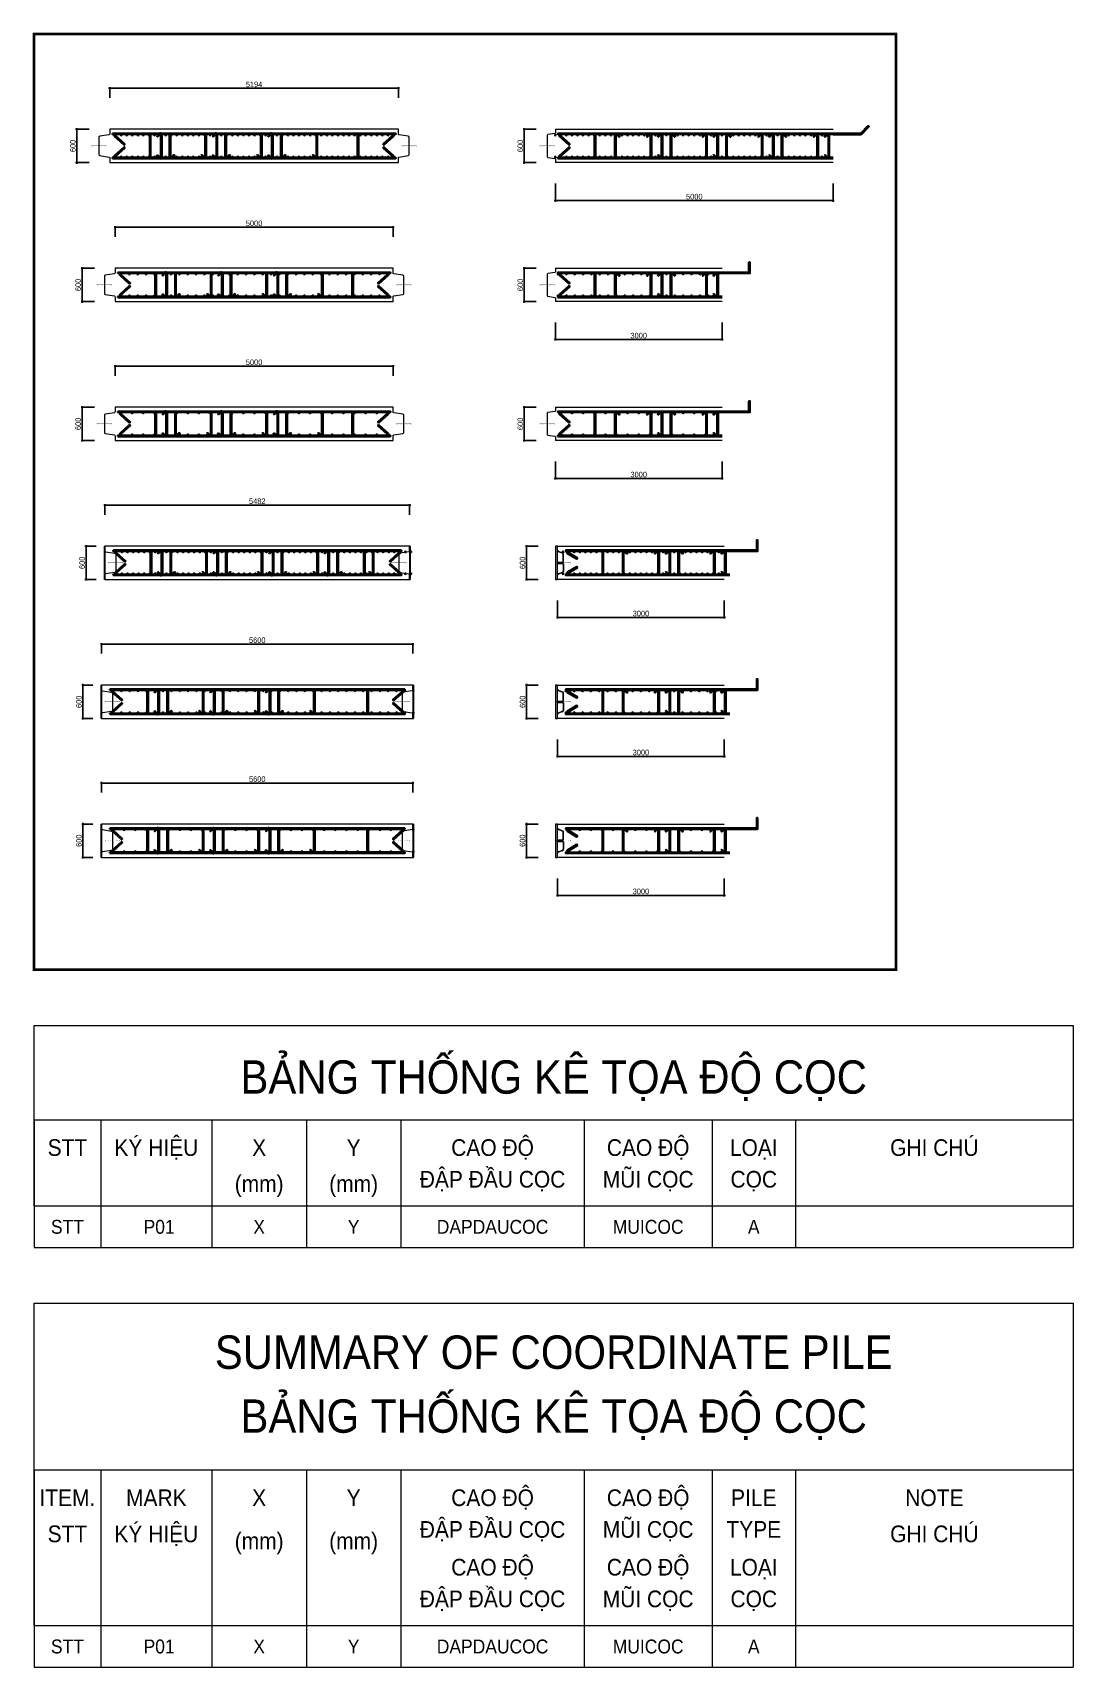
# Model space of a CAD drawing. Header units: millimetres. Extents: x 925681 to 1410834, y 71669 to 296428.
# Drawn here: x 1093204 to 1111929, y 254379 to 283789 of the extents above; entities that cross this region are included whole.
import ezdxf
from ezdxf.enums import TextEntityAlignment as Align

# ---------------------------------------------------------------- set-up
doc = ezdxf.new("R2010")
doc.units = ezdxf.units.MM
doc.header["$LTSCALE"] = 100
for name, color, linetype, lineweight in [('Ap0102_dim', 145, 'Continuous', 25), ('Ap0104_leader', 145, 'Continuous', 25), ('Ap0202_T', 141, 'Continuous', 25), ('Ap0206_K', 7, 'Continuous', 35), ('Ap0310_PSS', 130, 'Continuous', 18), ('Ap0314_Kh', 253, 'Continuous', 15), ('Ap0402_Reinf.S', 6, 'Continuous', 35)]:
    doc.layers.add(name, color=color, linetype=linetype, lineweight=lineweight)
doc.styles.add('Ap', font='1.shx', dxfattribs={"width": 0.8})
doc.styles.add('Ap_Vni-helve', font='', dxfattribs={"width": 0.8, "height": 1})
doc.styles.get('Ap_Vni-helve').set_extended_font_data('VNI-Helve')
doc.dimstyles.get("Standard").update_dxf_attribs({"dimtxt": 0.18, "dimasz": 0.18, "dimexe": 0.18, "dimexo": 0.0625, "dimgap": 0.09, "dimtad": 0, "dimtih": 1, "dimtoh": 1, "dimdec": 4, "dimzin": 0, "dimdsep": 46, "dimtxsty": 'Standard', "dimcen": 0.09, "dimadec": 0, "dimazin": 0, "dimtfac": 1, "dimtdec": 4, "dimtofl": 0, "dimtmove": 0, "dimatfit": 3, "dimfxl": 1, "dimtolj": 1, "dimtzin": 0, "dimarcsym": 0})
pattern_1 = [(45, (-127877.524, -23581.36), (-22.097087, 22.097087), [])]
pattern_2 = [(135, (133477.524, -23581.36), (22.097087, 22.097087), [])]

# ---------------------------------------------------------------- blocks, each defined once
blk = doc.blocks.new('BTK TOA DO COC_VN')
at = {"layer": 'Ap0206_K', "color": 130, "lineweight": 18}
for p, q in [((0, 1550), (18700, 1550)), ((0, 1550), (0, 0)), ((0, 1550), (18700, 1550)), ((1200, 1550), (1200, 0)), ((3200, 1550), (3200, 0)), ((4900, 1550), (4900, 0)), ((6600, 1550), (6600, 0)), ((9900, 1550), (9900, 0)), ((9900, 1550), (9900, 0)), ((12200, 1550), (12200, 0)), ((13700, 1550), (13700, 0))]:
    blk.add_line(p, q, dxfattribs=at)
at = {"layer": 'Ap0206_K', "color": 145, "lineweight": 18}
blk.add_line((0, 0), (18700, 0), dxfattribs=at)
at = {"layer": 'Ap0206_K', "color": 130, "lineweight": 18}
blk.add_lwpolyline([(0, 0), (0, 3250), (18700, 3250), (18700, 0)], dxfattribs=at)
at = {"layer": 'Ap0202_T', "style": 'Ap_Vni-helve', "width": 0.9}
for s, p in [('STT', (600, 901)), ('KYÙ HIEÄU', (2200, 901)), ('X', (4050, 901)), ('Y', (5750, 901)), ('CAO ÑOÄ', (8250, 901)), ('CAO ÑOÄ', (11050, 901)), ('LOAÏI', (12950, 901)), ('GHI CHUÙ', (16200, 901)), ('ÑAÄP ÑAÀU COÏC', (8250, 331)), ('MUÕI COÏC', (11050, 331)), ('COÏC', (12950, 331)), ('(mm)', (4050, 251)), ('(mm)', (5750, 251))]:
    blk.add_text(s, height=300, dxfattribs=at).set_placement(p, align=Align.CENTER)
at = {"layer": 'Ap0314_Kh', "color": 243, "style": 'Ap_Vni-helve', "width": 0.9}
blk.add_text('BAÛNG THOÁNG KEÂ TOÏA ÑOÄ COÏC', height=600, dxfattribs=at).set_placement((9350, 2020), align=Align.CENTER)
blk = doc.blocks.new('BTK TOA DO COC_ENG')
at = {"layer": 'Ap0206_K', "color": 130, "lineweight": 18}
for p, q in [((0, 2800), (18700, 2800)), ((0, 2800), (0, 0)), ((0, 2800), (18700, 2800)), ((1200, 2800), (1200, 0)), ((3200, 2800), (3200, 0)), ((4900, 2800), (4900, 0)), ((6600, 2800), (6600, 0)), ((9900, 2800), (9900, 0)), ((9900, 2800), (9900, 0)), ((12200, 2800), (12200, 0)), ((13700, 2800), (13700, 0))]:
    blk.add_line(p, q, dxfattribs=at)
at = {"layer": 'Ap0206_K', "color": 145, "lineweight": 18}
blk.add_line((0, 0), (18700, 0), dxfattribs=at)
at = {"layer": 'Ap0206_K', "color": 130, "lineweight": 18}
blk.add_lwpolyline([(0, 0), (0, 5800), (18700, 5800), (18700, 0)], dxfattribs=at)
at = {"layer": 'Ap0202_T', "style": 'Ap_Vni-helve', "width": 0.9}
for s, p in [('ITEM.', (600, 2151)), ('MARK', (2200, 2151)), ('X', (4050, 2151)), ('Y', (5750, 2151)), ('PILE', (12950, 2151)), ('NOTE', (16200, 2151)), ('STT', (600, 1501)), ('KYÙ HIEÄU', (2200, 1501)), ('TYPE', (12950, 1581)), ('GHI CHUÙ', (16200, 1501)), ('(mm)', (4050, 1375)), ('(mm)', (5750, 1375)), ('CAO ÑOÄ', (8250, 901)), ('CAO ÑOÄ', (11050, 901)), ('LOAÏI', (12950, 901)), ('ÑAÄP ÑAÀU COÏC', (8250, 331)), ('MUÕI COÏC', (11050, 331)), ('COÏC', (12950, 331))]:
    blk.add_text(s, height=300, dxfattribs=at).set_placement(p, align=Align.CENTER)
at = {"layer": 'Ap0202_T', "color": 1, "style": 'Ap_Vni-helve', "width": 0.9}
for s, p in [('CAO ÑOÄ', (8250, 2151)), ('CAO ÑOÄ', (11050, 2151)), ('ÑAÄP ÑAÀU COÏC', (8250, 1581)), ('MUÕI COÏC', (11050, 1581))]:
    blk.add_text(s, height=300, dxfattribs=at).set_placement(p, align=Align.CENTER)
at = {"layer": 'Ap0314_Kh', "style": 'Ap_Vni-helve', "width": 0.9}
blk.add_text('SUMMARY OF COORDINATE PILE', height=600, dxfattribs=at).set_placement((9350, 4620), align=Align.CENTER)
at = {"layer": 'Ap0314_Kh', "color": 243, "style": 'Ap_Vni-helve', "width": 0.9}
blk.add_text('BAÛNG THOÁNG KEÂ TOÏA ÑOÄ COÏC', height=600, dxfattribs=at).set_placement((9350, 3470), align=Align.CENTER)
blk = doc.blocks.new('TONGHOPCOC')
at = {"layer": 'Ap0206_K', "color": 130, "lineweight": 18}
for p, q in [((0, 0), (0, -750)), ((1200, 0), (1200, -750)), ((3200, 0), (3200, -750)), ((4900, 0), (4900, -750)), ((6600, 0), (6600, -750)), ((9900, 0), (9900, -750)), ((9900, 0), (9900, -750)), ((12200, 0), (12200, -750)), ((13700, 0), (13700, -750)), ((18700, 0), (18700, -750))]:
    blk.add_line(p, q, dxfattribs=at)
at = {"layer": 'Ap0206_K', "color": 145, "lineweight": 18}
for p, q in [((0, 0), (18700, 0)), ((0, -750), (18700, -750))]:
    blk.add_line(p, q, dxfattribs=at)
at = {"layer": 'Ap0202_T', "style": 'Ap_Vni-helve', "width": 0.9}
for tag, p in [('STT', (600, -375)), ('P01', (2250, -375)), ('X', (4050, -375)), ('Y', (5750, -375)), ('DAPDAUCOC', (8250, -375)), ('MUICOC', (11050, -375)), ('A', (12950, -375))]:
    blk.add_attdef(tag, text='', height=250, dxfattribs=at).set_placement(p, align=Align.MIDDLE)
blk = doc.blocks.new('Water-stop')
at = {"layer": 'Ap0310_PSS', "ltscale": 0.1}
h = blk.add_hatch(color=256, dxfattribs=at)
h.paths.add_polyline_path([(-121, 0), (-136, 0, 1)])
h.paths.add_polyline_path([(-136, 0), (-121, 0, 1)])
h = blk.add_hatch(color=256, dxfattribs=at)
h.paths.add_polyline_path([(8, 0), (-8, 0, 1)])
h.paths.add_polyline_path([(8, 0, 1), (-8, 0)])
h = blk.add_hatch(color=256, dxfattribs=at)
h.paths.add_polyline_path([(121, 0), (136, 0, -1)])
h.paths.add_polyline_path([(136, 0), (121, 0, -1)])
at = {"layer": 'Ap0310_PSS', "const_width": 4}
for points in [[(-129, 0), (129, 0)], [(-97, 6), (-97, -6)], [(-66, 6), (-66, -6)], [(-35, 6), (-35, -6)], [(35, 6), (35, -6)], [(66, 6), (66, -6)], [(97, 6), (97, -6)]]:
    blk.add_lwpolyline(points, dxfattribs=at)
blk = doc.blocks.new('_ArchTick')
at = {"color": 0, "linetype": 'ByBlock', "const_width": 0.15}
blk.add_lwpolyline([(-0.5, -0.5), (0.5, 0.5)], dxfattribs=at)
blk = doc.blocks.new('*D109')
at = {"layer": 'Ap0102_dim', "transparency": 16777216}
for p, q in [((-20, 1337), (5214, 1337)), ((0, 1166), (0, 1357)), ((5194, 1166), (5194, 1357))]:
    blk.add_line(p, q, dxfattribs=at)
at = {"layer": 'Defpoints', "color": 0, "lineweight": 80, "transparency": 16777216}
for p in [(5194, 1337), (0, 1146), (5194, 1146)]:
    blk.add_point(p, dxfattribs=at)
at = {"layer": 'Ap0102_dim', "transparency": 16777216, "xscale": 20, "yscale": 20, "zscale": 20, "rotation": 180}
blk.add_blockref('_ArchTick', (0, 1337), dxfattribs=at)
at = {"layer": 'Ap0102_dim', "transparency": 16777216, "xscale": 20, "yscale": 20, "zscale": 20}
blk.add_blockref('_ArchTick', (5194, 1337), dxfattribs=at)
at = {"layer": 'Ap0102_dim', "color": 7, "transparency": 16777216, "insert": (2597, 1407), "char_height": 100, "attachment_point": 5, "style": 'Ap'}
blk.add_mtext('\\A1;5194', dxfattribs=at)
blk = doc.blocks.new('*D110')
at = {"layer": 'Ap0102_dim', "transparency": 16777216}
for p, q in [((-370.5, 600), (-614, 600)), ((-594, 620), (-594, -20)), ((-370.5, 0), (-614, 0))]:
    blk.add_line(p, q, dxfattribs=at)
at = {"layer": 'Defpoints', "color": 0, "lineweight": 80, "transparency": 16777216}
for p in [(-350.5, 600), (-594, 0), (-350.5, 0)]:
    blk.add_point(p, dxfattribs=at)
at = {"layer": 'Ap0102_dim', "transparency": 16777216, "xscale": 20, "yscale": 20, "zscale": 20}
for p, rotation in [((-594, 600), 90), ((-594, 0), 270)]:
    blk.add_blockref('_ArchTick', p, dxfattribs=dict(at, rotation=rotation))
at = {"layer": 'Ap0102_dim', "color": 7, "transparency": 16777216, "insert": (-664, 300), "char_height": 100, "attachment_point": 5, "rotation": 90, "style": 'Ap'}
blk.add_mtext('\\A1;600', dxfattribs=at)
blk = doc.blocks.new('*D75')
at = {"layer": 'Ap0102_dim', "transparency": 16777216}
for p, q in [((-5000, -977), (-5000, -1303)), ((0, -977), (0, -1303)), ((20, -1283), (-5020, -1283))]:
    blk.add_line(p, q, dxfattribs=at)
at = {"layer": 'Defpoints', "color": 0, "lineweight": 80, "transparency": 16777216}
for p in [(-5000, -957), (0, -957), (-5000, -1283)]:
    blk.add_point(p, dxfattribs=at)
at = {"layer": 'Ap0102_dim', "transparency": 16777216, "xscale": 20, "yscale": 20, "zscale": 20}
for p, rotation in [((-5000, -1283), 180.0000006690991), ((0, -1283), 6.690991760649467e-07)]:
    blk.add_blockref('_ArchTick', p, dxfattribs=dict(at, rotation=rotation))
at = {"layer": 'Ap0102_dim', "color": 7, "transparency": 16777216, "insert": (-2500, -1213), "char_height": 100, "attachment_point": 5, "rotation": 0, "style": 'Ap'}
blk.add_mtext('\\A1;5000', dxfattribs=at)
blk = doc.blocks.new('*D76')
at = {"layer": 'Ap0104_leader', "transparency": 16777216}
for p, q in [((-5348, 0), (-5580, 0)), ((-5560, -620), (-5560, 20)), ((-5348, -600), (-5580, -600))]:
    blk.add_line(p, q, dxfattribs=at)
at = {"layer": 'Defpoints', "color": 0, "lineweight": 80, "transparency": 16777216}
for p in [(-5560, 0), (-5328, 0), (-5328, -600)]:
    blk.add_point(p, dxfattribs=at)
at = {"layer": 'Ap0104_leader', "transparency": 16777216, "xscale": 20, "yscale": 20, "zscale": 20}
for p, rotation in [((-5560, 0), 89.99669730757066), ((-5560, -600), 269.9966973075707)]:
    blk.add_blockref('_ArchTick', p, dxfattribs=dict(at, rotation=rotation))
at = {"layer": 'Ap0104_leader', "color": 7, "transparency": 16777216, "insert": (-5630, -300), "char_height": 100, "attachment_point": 5, "rotation": 89.9967, "style": 'Ap'}
blk.add_mtext('\\A1;600', dxfattribs=at)
blk = doc.blocks.new('*D69')
at = {"layer": 'Ap0102_dim', "transparency": 16777216}
for p, q in [((-20, 1337), (5502, 1337)), ((0, 1166), (0, 1357)), ((5482, 1166), (5482, 1357))]:
    blk.add_line(p, q, dxfattribs=at)
at = {"layer": 'Defpoints', "color": 0, "lineweight": 80, "transparency": 16777216}
for p in [(5482, 1337), (0, 1146), (5482, 1146)]:
    blk.add_point(p, dxfattribs=at)
at = {"layer": 'Ap0102_dim', "transparency": 16777216, "xscale": 20, "yscale": 20, "zscale": 20, "rotation": 180}
blk.add_blockref('_ArchTick', (0, 1337), dxfattribs=at)
at = {"layer": 'Ap0102_dim', "transparency": 16777216, "xscale": 20, "yscale": 20, "zscale": 20}
blk.add_blockref('_ArchTick', (5482, 1337), dxfattribs=at)
at = {"layer": 'Ap0102_dim', "color": 7, "transparency": 16777216, "insert": (2741, 1407), "char_height": 100, "attachment_point": 5, "style": 'Ap'}
blk.add_mtext('\\A1;5482', dxfattribs=at)
blk = doc.blocks.new('*D70')
at = {"layer": 'Ap0102_dim', "transparency": 16777216}
for p, q in [((-157, 600), (-359, 600)), ((-339, 620), (-339, -20)), ((-157, 0), (-359, 0))]:
    blk.add_line(p, q, dxfattribs=at)
at = {"layer": 'Defpoints', "color": 0, "lineweight": 80, "transparency": 16777216}
for p in [(-137, 600), (-339, 0), (-137, 0)]:
    blk.add_point(p, dxfattribs=at)
at = {"layer": 'Ap0102_dim', "transparency": 16777216, "xscale": 20, "yscale": 20, "zscale": 20}
for p, rotation in [((-339, 600), 90), ((-339, 0), 270)]:
    blk.add_blockref('_ArchTick', p, dxfattribs=dict(at, rotation=rotation))
at = {"layer": 'Ap0102_dim', "color": 7, "transparency": 16777216, "insert": (-409, 300), "char_height": 100, "attachment_point": 5, "rotation": 90, "style": 'Ap'}
blk.add_mtext('\\A1;600', dxfattribs=at)
blk = doc.blocks.new('*D80')
at = {"layer": 'Ap0102_dim', "transparency": 16777216}
for p, q in [((-3000, -977), (-3000, -1303)), ((0, -977), (0, -1303)), ((20, -1283), (-3020, -1283))]:
    blk.add_line(p, q, dxfattribs=at)
at = {"layer": 'Defpoints', "color": 0, "lineweight": 80, "transparency": 16777216}
for p in [(-3000, -957), (0, -957), (-3000, -1283)]:
    blk.add_point(p, dxfattribs=at)
at = {"layer": 'Ap0102_dim', "transparency": 16777216, "xscale": 20, "yscale": 20, "zscale": 20}
for p, rotation in [((-3000, -1283), 180.0000011025916), ((0, -1283), 1.102591618007409e-06)]:
    blk.add_blockref('_ArchTick', p, dxfattribs=dict(at, rotation=rotation))
at = {"layer": 'Ap0102_dim', "color": 7, "transparency": 16777216, "insert": (-1500, -1213), "char_height": 100, "attachment_point": 5, "rotation": 0, "style": 'Ap'}
blk.add_mtext('\\A1;3000', dxfattribs=at)
blk = doc.blocks.new('*D81')
at = {"layer": 'Ap0104_leader', "transparency": 16777216}
for p, q in [((-3348, 0), (-3580, 0)), ((-3560, -620), (-3560, 20)), ((-3348, -600), (-3580, -600))]:
    blk.add_line(p, q, dxfattribs=at)
at = {"layer": 'Defpoints', "color": 0, "lineweight": 80, "transparency": 16777216}
for p in [(-3560, 0), (-3328, 0), (-3328, -600)]:
    blk.add_point(p, dxfattribs=at)
at = {"layer": 'Ap0104_leader', "transparency": 16777216, "xscale": 20, "yscale": 20, "zscale": 20}
for p, rotation in [((-3560, 0), 89.99669730757059), ((-3560, -600), 269.9966973075706)]:
    blk.add_blockref('_ArchTick', p, dxfattribs=dict(at, rotation=rotation))
at = {"layer": 'Ap0104_leader', "color": 7, "transparency": 16777216, "insert": (-3630, -300), "char_height": 100, "attachment_point": 5, "rotation": 89.9967, "style": 'Ap'}
blk.add_mtext('\\A1;600', dxfattribs=at)
blk = doc.blocks.new('*D83')
at = {"layer": 'Ap0102_dim', "transparency": 16777216}
for p, q in [((-20, 1337), (5020, 1337)), ((0, 1166), (0, 1357)), ((5000, 1166), (5000, 1357))]:
    blk.add_line(p, q, dxfattribs=at)
at = {"layer": 'Defpoints', "color": 0, "lineweight": 80, "transparency": 16777216}
for p in [(5000, 1337), (0, 1146), (5000, 1146)]:
    blk.add_point(p, dxfattribs=at)
at = {"layer": 'Ap0102_dim', "transparency": 16777216, "xscale": 20, "yscale": 20, "zscale": 20, "rotation": 180}
blk.add_blockref('_ArchTick', (0, 1337), dxfattribs=at)
at = {"layer": 'Ap0102_dim', "transparency": 16777216, "xscale": 20, "yscale": 20, "zscale": 20}
blk.add_blockref('_ArchTick', (5000, 1337), dxfattribs=at)
at = {"layer": 'Ap0102_dim', "color": 7, "transparency": 16777216, "insert": (2500, 1407), "char_height": 100, "attachment_point": 5, "style": 'Ap'}
blk.add_mtext('\\A1;5000', dxfattribs=at)
blk = doc.blocks.new('*D84')
at = {"layer": 'Ap0102_dim', "transparency": 16777216}
for p, q in [((-370.5, 600), (-614, 600)), ((-594, 620), (-594, -20)), ((-370.5, 0), (-614, 0))]:
    blk.add_line(p, q, dxfattribs=at)
at = {"layer": 'Defpoints', "color": 0, "lineweight": 80, "transparency": 16777216}
for p in [(-350.5, 600), (-594, 0), (-350.5, 0)]:
    blk.add_point(p, dxfattribs=at)
at = {"layer": 'Ap0102_dim', "transparency": 16777216, "xscale": 20, "yscale": 20, "zscale": 20}
for p, rotation in [((-594, 600), 90), ((-594, 0), 270)]:
    blk.add_blockref('_ArchTick', p, dxfattribs=dict(at, rotation=rotation))
at = {"layer": 'Ap0102_dim', "color": 7, "transparency": 16777216, "insert": (-664, 300), "char_height": 100, "attachment_point": 5, "rotation": 90, "style": 'Ap'}
blk.add_mtext('\\A1;600', dxfattribs=at)
blk = doc.blocks.new('*D86')
at = {"layer": 'Ap0102_dim', "transparency": 16777216}
for p, q in [((-20, 1337), (5020, 1337)), ((0, 1166), (0, 1357)), ((5000, 1166), (5000, 1357))]:
    blk.add_line(p, q, dxfattribs=at)
at = {"layer": 'Defpoints', "color": 0, "lineweight": 80, "transparency": 16777216}
for p in [(5000, 1337), (0, 1146), (5000, 1146)]:
    blk.add_point(p, dxfattribs=at)
at = {"layer": 'Ap0102_dim', "transparency": 16777216, "xscale": 20, "yscale": 20, "zscale": 20, "rotation": 180}
blk.add_blockref('_ArchTick', (0, 1337), dxfattribs=at)
at = {"layer": 'Ap0102_dim', "transparency": 16777216, "xscale": 20, "yscale": 20, "zscale": 20}
blk.add_blockref('_ArchTick', (5000, 1337), dxfattribs=at)
at = {"layer": 'Ap0102_dim', "color": 7, "transparency": 16777216, "insert": (2500, 1407), "char_height": 100, "attachment_point": 5, "style": 'Ap'}
blk.add_mtext('\\A1;5000', dxfattribs=at)
blk = doc.blocks.new('*D87')
at = {"layer": 'Ap0102_dim', "transparency": 16777216}
for p, q in [((-370.5, 600), (-614, 600)), ((-594, 620), (-594, -20)), ((-370.5, 0), (-614, 0))]:
    blk.add_line(p, q, dxfattribs=at)
at = {"layer": 'Defpoints', "color": 0, "lineweight": 80, "transparency": 16777216}
for p in [(-350.5, 600), (-594, 0), (-350.5, 0)]:
    blk.add_point(p, dxfattribs=at)
at = {"layer": 'Ap0102_dim', "transparency": 16777216, "xscale": 20, "yscale": 20, "zscale": 20}
for p, rotation in [((-594, 600), 90), ((-594, 0), 270)]:
    blk.add_blockref('_ArchTick', p, dxfattribs=dict(at, rotation=rotation))
at = {"layer": 'Ap0102_dim', "color": 7, "transparency": 16777216, "insert": (-664, 300), "char_height": 100, "attachment_point": 5, "rotation": 90, "style": 'Ap'}
blk.add_mtext('\\A1;600', dxfattribs=at)
blk = doc.blocks.new('*D89')
at = {"layer": 'Ap0102_dim', "transparency": 16777216}
for p, q in [((-20, 1337), (5620, 1337)), ((0, 1166), (0, 1357)), ((5600, 1166), (5600, 1357))]:
    blk.add_line(p, q, dxfattribs=at)
at = {"layer": 'Defpoints', "color": 0, "lineweight": 80, "transparency": 16777216}
for p in [(5600, 1337), (0, 1146), (5600, 1146)]:
    blk.add_point(p, dxfattribs=at)
at = {"layer": 'Ap0102_dim', "transparency": 16777216, "xscale": 20, "yscale": 20, "zscale": 20, "rotation": 180}
blk.add_blockref('_ArchTick', (0, 1337), dxfattribs=at)
at = {"layer": 'Ap0102_dim', "transparency": 16777216, "xscale": 20, "yscale": 20, "zscale": 20}
blk.add_blockref('_ArchTick', (5600, 1337), dxfattribs=at)
at = {"layer": 'Ap0102_dim', "color": 7, "transparency": 16777216, "insert": (2800, 1407), "char_height": 100, "attachment_point": 5, "style": 'Ap'}
blk.add_mtext('\\A1;5600', dxfattribs=at)
blk = doc.blocks.new('*D90')
at = {"layer": 'Ap0102_dim', "transparency": 16777216}
for p, q in [((-157, 600), (-359, 600)), ((-339, 620), (-339, -20)), ((-157, 0), (-359, 0))]:
    blk.add_line(p, q, dxfattribs=at)
at = {"layer": 'Defpoints', "color": 0, "lineweight": 80, "transparency": 16777216}
for p in [(-137, 600), (-339, 0), (-137, 0)]:
    blk.add_point(p, dxfattribs=at)
at = {"layer": 'Ap0102_dim', "transparency": 16777216, "xscale": 20, "yscale": 20, "zscale": 20}
for p, rotation in [((-339, 600), 90), ((-339, 0), 270)]:
    blk.add_blockref('_ArchTick', p, dxfattribs=dict(at, rotation=rotation))
at = {"layer": 'Ap0102_dim', "color": 7, "transparency": 16777216, "insert": (-409, 300), "char_height": 100, "attachment_point": 5, "rotation": 90, "style": 'Ap'}
blk.add_mtext('\\A1;600', dxfattribs=at)
blk = doc.blocks.new('*D92')
at = {"layer": 'Ap0102_dim', "transparency": 16777216}
for p, q in [((-20, 1337), (5620, 1337)), ((0, 1166), (0, 1357)), ((5600, 1166), (5600, 1357))]:
    blk.add_line(p, q, dxfattribs=at)
at = {"layer": 'Defpoints', "color": 0, "lineweight": 80, "transparency": 16777216}
for p in [(5600, 1337), (0, 1146), (5600, 1146)]:
    blk.add_point(p, dxfattribs=at)
at = {"layer": 'Ap0102_dim', "transparency": 16777216, "xscale": 20, "yscale": 20, "zscale": 20, "rotation": 180}
blk.add_blockref('_ArchTick', (0, 1337), dxfattribs=at)
at = {"layer": 'Ap0102_dim', "transparency": 16777216, "xscale": 20, "yscale": 20, "zscale": 20}
blk.add_blockref('_ArchTick', (5600, 1337), dxfattribs=at)
at = {"layer": 'Ap0102_dim', "color": 7, "transparency": 16777216, "insert": (2800, 1407), "char_height": 100, "attachment_point": 5, "style": 'Ap'}
blk.add_mtext('\\A1;5600', dxfattribs=at)
blk = doc.blocks.new('*D93')
at = {"layer": 'Ap0102_dim', "transparency": 16777216}
for p, q in [((-157, 600), (-359, 600)), ((-339, 620), (-339, -20)), ((-157, 0), (-359, 0))]:
    blk.add_line(p, q, dxfattribs=at)
at = {"layer": 'Defpoints', "color": 0, "lineweight": 80, "transparency": 16777216}
for p in [(-137, 600), (-339, 0), (-137, 0)]:
    blk.add_point(p, dxfattribs=at)
at = {"layer": 'Ap0102_dim', "transparency": 16777216, "xscale": 20, "yscale": 20, "zscale": 20}
for p, rotation in [((-339, 600), 90), ((-339, 0), 270)]:
    blk.add_blockref('_ArchTick', p, dxfattribs=dict(at, rotation=rotation))
at = {"layer": 'Ap0102_dim', "color": 7, "transparency": 16777216, "insert": (-409, 300), "char_height": 100, "attachment_point": 5, "rotation": 90, "style": 'Ap'}
blk.add_mtext('\\A1;600', dxfattribs=at)
blk = doc.blocks.new('*D95')
at = {"layer": 'Ap0102_dim', "transparency": 16777216}
for p, q in [((-3000, -977), (-3000, -1303)), ((0, -977), (0, -1303)), ((20, -1283), (-3020, -1283))]:
    blk.add_line(p, q, dxfattribs=at)
at = {"layer": 'Defpoints', "color": 0, "lineweight": 80, "transparency": 16777216}
for p in [(-3000, -957), (0, -957), (-3000, -1283)]:
    blk.add_point(p, dxfattribs=at)
at = {"layer": 'Ap0102_dim', "transparency": 16777216, "xscale": 20, "yscale": 20, "zscale": 20}
for p, rotation in [((-3000, -1283), 180.0000011025916), ((0, -1283), 1.102591618007409e-06)]:
    blk.add_blockref('_ArchTick', p, dxfattribs=dict(at, rotation=rotation))
at = {"layer": 'Ap0102_dim', "color": 7, "transparency": 16777216, "insert": (-1500, -1213), "char_height": 100, "attachment_point": 5, "rotation": 0, "style": 'Ap'}
blk.add_mtext('\\A1;3000', dxfattribs=at)
blk = doc.blocks.new('*D96')
at = {"layer": 'Ap0104_leader', "transparency": 16777216}
for p, q in [((-3348, 0), (-3580, 0)), ((-3560, -620), (-3560, 20)), ((-3348, -600), (-3580, -600))]:
    blk.add_line(p, q, dxfattribs=at)
at = {"layer": 'Defpoints', "color": 0, "lineweight": 80, "transparency": 16777216}
for p in [(-3560, 0), (-3328, 0), (-3328, -600)]:
    blk.add_point(p, dxfattribs=at)
at = {"layer": 'Ap0104_leader', "transparency": 16777216, "xscale": 20, "yscale": 20, "zscale": 20}
for p, rotation in [((-3560, 0), 89.99669730757059), ((-3560, -600), 269.9966973075706)]:
    blk.add_blockref('_ArchTick', p, dxfattribs=dict(at, rotation=rotation))
at = {"layer": 'Ap0104_leader', "color": 7, "transparency": 16777216, "insert": (-3630, -300), "char_height": 100, "attachment_point": 5, "rotation": 89.9967, "style": 'Ap'}
blk.add_mtext('\\A1;600', dxfattribs=at)
blk = doc.blocks.new('*D98')
at = {"layer": 'Ap0102_dim', "transparency": 16777216}
for p, q in [((-3000, -977), (-3000, -1303)), ((0, -977), (0, -1303)), ((20, -1283), (-3020, -1283))]:
    blk.add_line(p, q, dxfattribs=at)
at = {"layer": 'Defpoints', "color": 0, "lineweight": 80, "transparency": 16777216}
for p in [(-3000, -957), (0, -957), (-3000, -1283)]:
    blk.add_point(p, dxfattribs=at)
at = {"layer": 'Ap0102_dim', "transparency": 16777216, "xscale": 20, "yscale": 20, "zscale": 20}
for p, rotation in [((-3000, -1283), 180.0000011025916), ((0, -1283), 1.102591618007409e-06)]:
    blk.add_blockref('_ArchTick', p, dxfattribs=dict(at, rotation=rotation))
at = {"layer": 'Ap0102_dim', "color": 7, "transparency": 16777216, "insert": (-1500, -1213), "char_height": 100, "attachment_point": 5, "rotation": 0, "style": 'Ap'}
blk.add_mtext('\\A1;3000', dxfattribs=at)
blk = doc.blocks.new('*D99')
at = {"layer": 'Ap0104_leader', "transparency": 16777216}
for p, q in [((-3348, 0), (-3580, 0)), ((-3560, -620), (-3560, 20)), ((-3348, -600), (-3580, -600))]:
    blk.add_line(p, q, dxfattribs=at)
at = {"layer": 'Defpoints', "color": 0, "lineweight": 80, "transparency": 16777216}
for p in [(-3560, 0), (-3328, 0), (-3328, -600)]:
    blk.add_point(p, dxfattribs=at)
at = {"layer": 'Ap0104_leader', "transparency": 16777216, "xscale": 20, "yscale": 20, "zscale": 20}
for p, rotation in [((-3560, 0), 89.99669730757059), ((-3560, -600), 269.9966973075706)]:
    blk.add_blockref('_ArchTick', p, dxfattribs=dict(at, rotation=rotation))
at = {"layer": 'Ap0104_leader', "color": 7, "transparency": 16777216, "insert": (-3630, -300), "char_height": 100, "attachment_point": 5, "rotation": 89.9967, "style": 'Ap'}
blk.add_mtext('\\A1;600', dxfattribs=at)
blk = doc.blocks.new('*D101')
at = {"layer": 'Ap0102_dim', "transparency": 16777216}
for p, q in [((-3000, -977), (-3000, -1303)), ((0, -977), (0, -1303)), ((20, -1283), (-3020, -1283))]:
    blk.add_line(p, q, dxfattribs=at)
at = {"layer": 'Defpoints', "color": 0, "lineweight": 80, "transparency": 16777216}
for p in [(-3000, -957), (0, -957), (-3000, -1283)]:
    blk.add_point(p, dxfattribs=at)
at = {"layer": 'Ap0102_dim', "transparency": 16777216, "xscale": 20, "yscale": 20, "zscale": 20}
for p, rotation in [((-3000, -1283), 180.0000011025916), ((0, -1283), 1.102591618007409e-06)]:
    blk.add_blockref('_ArchTick', p, dxfattribs=dict(at, rotation=rotation))
at = {"layer": 'Ap0102_dim', "color": 7, "transparency": 16777216, "insert": (-1500, -1213), "char_height": 100, "attachment_point": 5, "rotation": 0, "style": 'Ap'}
blk.add_mtext('\\A1;3000', dxfattribs=at)
blk = doc.blocks.new('*D102')
at = {"layer": 'Ap0104_leader', "transparency": 16777216}
for p, q in [((-3348, 0), (-3580, 0)), ((-3560, -620), (-3560, 20)), ((-3348, -600), (-3580, -600))]:
    blk.add_line(p, q, dxfattribs=at)
at = {"layer": 'Defpoints', "color": 0, "lineweight": 80, "transparency": 16777216}
for p in [(-3560, 0), (-3328, 0), (-3328, -600)]:
    blk.add_point(p, dxfattribs=at)
at = {"layer": 'Ap0104_leader', "transparency": 16777216, "xscale": 20, "yscale": 20, "zscale": 20}
for p, rotation in [((-3560, 0), 89.99669730757059), ((-3560, -600), 269.9966973075706)]:
    blk.add_blockref('_ArchTick', p, dxfattribs=dict(at, rotation=rotation))
at = {"layer": 'Ap0104_leader', "color": 7, "transparency": 16777216, "insert": (-3630, -300), "char_height": 100, "attachment_point": 5, "rotation": 89.9967, "style": 'Ap'}
blk.add_mtext('\\A1;600', dxfattribs=at)
blk = doc.blocks.new('*D104')
at = {"layer": 'Ap0102_dim', "transparency": 16777216}
for p, q in [((-3000, -977), (-3000, -1303)), ((0, -977), (0, -1303)), ((20, -1283), (-3020, -1283))]:
    blk.add_line(p, q, dxfattribs=at)
at = {"layer": 'Defpoints', "color": 0, "lineweight": 80, "transparency": 16777216}
for p in [(-3000, -957), (0, -957), (-3000, -1283)]:
    blk.add_point(p, dxfattribs=at)
at = {"layer": 'Ap0102_dim', "transparency": 16777216, "xscale": 20, "yscale": 20, "zscale": 20}
for p, rotation in [((-3000, -1283), 180.0000011025916), ((0, -1283), 1.102591618007409e-06)]:
    blk.add_blockref('_ArchTick', p, dxfattribs=dict(at, rotation=rotation))
at = {"layer": 'Ap0102_dim', "color": 7, "transparency": 16777216, "insert": (-1500, -1213), "char_height": 100, "attachment_point": 5, "rotation": 0, "style": 'Ap'}
blk.add_mtext('\\A1;3000', dxfattribs=at)
blk = doc.blocks.new('*D105')
at = {"layer": 'Ap0104_leader', "transparency": 16777216}
for p, q in [((-3348, 0), (-3580, 0)), ((-3560, -620), (-3560, 20)), ((-3348, -600), (-3580, -600))]:
    blk.add_line(p, q, dxfattribs=at)
at = {"layer": 'Defpoints', "color": 0, "lineweight": 80, "transparency": 16777216}
for p in [(-3560, 0), (-3328, 0), (-3328, -600)]:
    blk.add_point(p, dxfattribs=at)
at = {"layer": 'Ap0104_leader', "transparency": 16777216, "xscale": 20, "yscale": 20, "zscale": 20}
for p, rotation in [((-3560, 0), 89.99669730757059), ((-3560, -600), 269.9966973075706)]:
    blk.add_blockref('_ArchTick', p, dxfattribs=dict(at, rotation=rotation))
at = {"layer": 'Ap0104_leader', "color": 7, "transparency": 16777216, "insert": (-3630, -300), "char_height": 100, "attachment_point": 5, "rotation": 89.9967, "style": 'Ap'}
blk.add_mtext('\\A1;600', dxfattribs=at)
blk = doc.blocks.new('*U108')
at = {"layer": 'Ap0104_leader'}
for centre in [(106.9, 496.5), (206.9, 496.5), (306.9, 496.5), (406.9, 496.5), (506.9, 496.5), (606.9, 496.5), (706.9, 496.5), (806.9, 496.5), (906.9, 496.5), (1006.9, 496.5), (1106.9, 496.5), (1206.9, 496.5), (1306.9, 496.5), (1406.9, 496.5), (1506.9, 496.5), (1606.9, 496.5), (1706.9, 496.5), (1806.9, 496.5), (1906.9, 496.5), (2006.9, 496.5), (2106.9, 496.5), (2206.9, 496.5), (2306.9, 496.5), (2406.9, 496.5), (2506.9, 496.5), (2606.9, 496.5), (2706.9, 496.5), (2806.9, 496.5), (2906.9, 496.5), (3006.9, 496.5), (3106.9, 496.5), (3206.9, 496.5), (3306.9, 496.5), (3406.9, 496.5), (3506.9, 496.5), (3606.9, 496.5), (3706.9, 496.5), (3806.9, 496.5), (3906.9, 496.5), (4006.9, 496.5), (4106.9, 496.5), (4206.9, 496.5), (4306.9, 496.5), (4406.9, 496.5), (4506.9, 496.5), (4606.9, 496.5), (4706.9, 496.5), (4806.9, 496.5), (4906.9, 496.5), (5006.9, 496.5), (5106.9, 496.5), (106.9, 103.5), (206.9, 103.5), (306.9, 103.5), (406.9, 103.5), (506.9, 103.5), (606.9, 103.5), (706.9, 103.5), (806.9, 103.5), (906.9, 103.5), (1006.9, 103.5), (1106.9, 103.5), (1206.9, 103.5), (1306.9, 103.5), (1406.9, 103.5), (1506.9, 103.5), (1606.9, 103.5), (1706.9, 103.5), (1806.9, 103.5), (1906.9, 103.5), (2006.9, 103.5), (2106.9, 103.5), (2206.9, 103.5), (2306.9, 103.5), (2406.9, 103.5), (2506.9, 103.5), (2606.9, 103.5), (2706.9, 103.5), (2806.9, 103.5), (2906.9, 103.5), (3006.9, 103.5), (3106.9, 103.5), (3206.9, 103.5), (3306.9, 103.5), (3406.9, 103.5), (3506.9, 103.5), (3606.9, 103.5), (3706.9, 103.5), (3806.9, 103.5), (3906.9, 103.5), (4006.9, 103.5), (4106.9, 103.5), (4206.9, 103.5), (4306.9, 103.5), (4406.9, 103.5), (4506.9, 103.5), (4606.9, 103.5), (4706.9, 103.5), (4806.9, 103.5), (4906.9, 103.5), (5006.9, 103.5), (5106.9, 103.5)]:
    blk.add_circle(centre, 12.5, dxfattribs=at)
at = {"layer": 'Ap0310_PSS'}
blk.add_lwpolyline([(0, 600), (0, 515.2, -0.3698606), (-13.5, 499.3), (-177.1, 474, 0.3698606), (-194, 454.2), (-194, 145.8, 0.3698606), (-177.1, 126), (-13.5, 100.7, -0.3698606), (0, 84.8), (0, 0), (5194, 0), (5194, 84.8, -0.3698606), (5207.5, 100.7), (5371.1, 126, 0.3698606), (5388, 145.8), (5388, 454.2, 0.3698606), (5371.1, 474), (5207.5, 499.3, -0.3698606), (5194, 515.2), (5194, 600), (0, 600)], format="xyb", dxfattribs=at)
at = {"layer": 'Ap0402_Reinf.S'}
for points in [[(49.3, 525), (5146.8, 525), (5146.8, 509), (49.3, 509)], [(49.3, 75), (5146.8, 75), (5146.8, 91), (49.3, 91)]]:
    blk.add_lwpolyline(points, close=True, dxfattribs=at)
for points in [[(719.4, 496.5, 0.4142136), (706.9, 509), (106.9, 509, 0.6874163), (98.5, 487.2), (271.4, 331.7), (260.7, 319.8), (87.8, 475.3, -0.6874163), (106.9, 525), (706.9, 525, -0.4142136), (735.4, 496.5), (735.4, 103.5, -0.4142136), (706.9, 75), (106.9, 75, -0.6874163), (87.8, 124.7), (260.7, 280.2), (271.4, 268.3), (98.5, 112.8, 0.6874163), (106.9, 91), (706.9, 91, 0.4142136), (719.4, 103.5)], [(4474.6, 496.5, -0.4142136), (4487.1, 509), (5087.1, 509, -0.6874163), (5095.5, 487.2), (4922.6, 331.7), (4933.3, 319.8), (5106.2, 475.3, 0.6874163), (5087.1, 525), (4487.1, 525, 0.4142136), (4458.6, 496.5), (4458.6, 103.5, 0.4142136), (4487.1, 75), (5087.1, 75, 0.6874163), (5106.2, 124.7), (4933.3, 280.2), (4922.6, 268.3), (5095.5, 112.8, -0.6874163), (5087.1, 91), (4487.1, 91, -0.4142136), (4474.6, 103.5)]]:
    blk.add_lwpolyline(points, format="xyb", close=True, dxfattribs=at)
for points in [[(847.2, 479.4), (859.2, 468.6), (897.3, 510.9, -0.6874163), (919.2, 502.5), (919.2, 97.5, -0.6874163), (897.2, 89.1), (859.2, 131.4), (847.2, 120.6), (884.4, 79.3, 0.6874163), (935.4, 98.8), (935.4, 501.2, 0.6874163), (884.4, 520.7), (847.2, 479.4)], [(1647.7, 126.4), (1659.6, 137.1), (1697.3, 95.1, 0.6874163), (1719.1, 103.5), (1719.1, 496.5, 0.4142136), (1706.6, 509), (1106.6, 509, 0.4142136), (1094.1, 496.5), (1094.1, 103.5, 0.6874163), (1115.9, 95.1), (1153.7, 137.1), (1165.6, 126.4), (1127.8, 84.4, -0.6874163), (1078.1, 103.5), (1078.1, 496.5, -0.4142136), (1106.6, 525), (1706.6, 525, -0.4142136), (1735.1, 496.5), (1735.1, 103.5, -0.6874163), (1685.4, 84.4), (1647.7, 126.4)], [(1847.2, 479.4), (1859.2, 468.6), (1897.3, 510.9, -0.6874163), (1919.2, 502.5), (1919.2, 97.5, -0.6874163), (1897.2, 89.1), (1859.2, 131.4), (1847.2, 120.6), (1884.4, 79.3, 0.6874163), (1935.4, 98.8), (1935.4, 501.2, 0.6874163), (1884.4, 520.7), (1847.2, 479.4)], [(2647.7, 126.4), (2659.6, 137.1), (2697.3, 95.1, 0.6874163), (2719.1, 103.5), (2719.1, 496.5, 0.4142136), (2706.6, 509), (2106.6, 509, 0.4142136), (2094.1, 496.5), (2094.1, 103.5, 0.6874163), (2115.9, 95.1), (2153.7, 137.1), (2165.6, 126.4), (2127.8, 84.4, -0.6874163), (2078.1, 103.5), (2078.1, 496.5, -0.4142136), (2106.6, 525), (2706.6, 525, -0.4142136), (2735.1, 496.5), (2735.1, 103.5, -0.6874163), (2685.4, 84.4), (2647.7, 126.4)], [(2847.2, 479.4), (2859.2, 468.6), (2897.3, 510.9, -0.6874163), (2919.2, 502.5), (2919.2, 97.5, -0.6874163), (2897.2, 89.1), (2859.2, 131.4), (2847.2, 120.6), (2884.4, 79.3, 0.6874163), (2935.4, 98.8), (2935.4, 501.2, 0.6874163), (2884.4, 520.7), (2847.2, 479.4)], [(3647.7, 126.4), (3659.6, 137.1), (3697.3, 95.1, 0.6874163), (3719.1, 103.5), (3719.1, 496.5, 0.4142136), (3706.6, 509), (3106.6, 509, 0.4142136), (3094.1, 496.5), (3094.1, 103.5, 0.6874163), (3115.9, 95.1), (3153.7, 137.1), (3165.6, 126.4), (3127.8, 84.4, -0.6874163), (3078.1, 103.5), (3078.1, 496.5, -0.4142136), (3106.6, 525), (3706.6, 525, -0.4142136), (3735.1, 496.5), (3735.1, 103.5, -0.6874163), (3685.4, 84.4), (3647.7, 126.4)]]:
    blk.add_lwpolyline(points, format="xyb", dxfattribs=at)
at = {"layer": 'Ap0310_PSS', "xscale": -1}
for p in [(-194, 300), (5388, 300)]:
    blk.add_blockref('Water-stop', p, dxfattribs=at)
at = {"layer": 'Ap0102_dim'}
dim = blk.add_linear_dim(base=(5194, 1337.3), p1=(0, 1145.5), p2=(5194, 1145.5), dimstyle='Standard', override={"dimscale": 100, "dimtxt": 1, "dimasz": 0.2, "dimexe": 0.2, "dimexo": 0.2, "dimgap": 0.2, "dimtad": 1, "dimtih": 0, "dimtoh": 0, "dimdec": 0, "dimzin": 3, "dimtxsty": 'Ap', "dimblk": 'ArchTick', "dimcen": 0.2, "dimdle": 0.2, "dimclrd": 256, "dimclre": 256, "dimclrt": 7, "dimadec": 2, "dimazin": 2, "dimtfac": 100, "dimtdec": 0, "dimtix": 1, "dimtofl": 1, "dimtmove": 2, "dimatfit": 2, "dimldrblk": 'ArchTick', "dimfxl": 0.0625, "dimlwd": 65535, "dimlwe": 65535}, dxfattribs=at)
dim.commit()
dim.dimension.update_dxf_attribs({"geometry": '*D109', "text_midpoint": (2597, 1407.3)})
dim = blk.add_linear_dim(base=(-594, 0), p1=(-350.5, 600), p2=(-350.5, 0), angle=90, dimstyle='Standard', override={"dimscale": 100, "dimtxt": 1, "dimasz": 0.2, "dimexe": 0.2, "dimexo": 0.2, "dimgap": 0.2, "dimtad": 1, "dimtih": 0, "dimtoh": 0, "dimdec": 0, "dimzin": 3, "dimtxsty": 'Ap', "dimblk": 'ArchTick', "dimcen": 0.2, "dimdle": 0.2, "dimclrd": 256, "dimclre": 256, "dimclrt": 7, "dimadec": 2, "dimazin": 2, "dimtfac": 100, "dimtdec": 0, "dimtix": 1, "dimtofl": 1, "dimtmove": 2, "dimatfit": 2, "dimldrblk": 'ArchTick', "dimfxl": 0.0625, "dimlwd": 65535, "dimlwe": 65535}, dxfattribs=at)
dim.commit()
dim.dimension.update_dxf_attribs({"geometry": '*D110', "text_midpoint": (-664, 300)})
blk = doc.blocks.new('*U74')
at = {"layer": 'Ap0104_leader'}
for centre in [(-5000, -103.6), (-4900, -103.6), (-4800, -103.6), (-4700, -103.6), (-4600, -103.6), (-4500, -103.6), (-4400, -103.6), (-4300, -103.6), (-4200, -103.6), (-4100, -103.6), (-4000, -103.6), (-3900, -103.6), (-3800, -103.6), (-3700, -103.6), (-3600, -103.6), (-3500, -103.6), (-3400, -103.6), (-3300, -103.6), (-3200, -103.6), (-3100, -103.6), (-3000, -103.6), (-2900, -103.6), (-2800, -103.6), (-2700, -103.6), (-2600, -103.6), (-2500, -103.6), (-2400, -103.6), (-2300, -103.6), (-2200, -103.6), (-2100, -103.6), (-2000, -103.6), (-1900, -103.6), (-1800, -103.6), (-1700, -103.6), (-1600, -103.6), (-1500, -103.6), (-1400, -103.6), (-1300, -103.6), (-1200, -103.6), (-1100, -103.6), (-1000, -103.6), (-900, -103.6), (-800, -103.6), (-700, -103.6), (-600, -103.6), (-500, -103.6), (-400, -103.6), (-300, -103.6), (-200, -103.6), (-100, -103.6), (-5000, -496.6), (-4900, -496.6), (-4800, -496.6), (-4700, -496.6), (-4600, -496.6), (-4500, -496.6), (-4400, -496.6), (-4300, -496.6), (-4200, -496.6), (-4100, -496.6), (-4000, -496.6), (-3900, -496.6), (-3800, -496.6), (-3700, -496.6), (-3600, -496.6), (-3500, -496.6), (-3400, -496.6), (-3300, -496.6), (-3200, -496.6), (-3100, -496.6), (-3000, -496.6), (-2900, -496.6), (-2800, -496.6), (-2700, -496.6), (-2600, -496.6), (-2500, -496.6), (-2400, -496.6), (-2300, -496.6), (-2200, -496.6), (-2100, -496.6), (-2000, -496.6), (-1900, -496.6), (-1800, -496.6), (-1700, -496.6), (-1600, -496.6), (-1500, -496.6), (-1400, -496.6), (-1300, -496.6), (-1200, -496.6), (-1100, -496.6), (-1000, -496.6), (-900, -496.6), (-800, -496.6), (-700, -496.6), (-600, -496.6), (-500, -496.6), (-400, -496.6), (-300, -496.6), (-200, -496.6), (-100, -496.6)]:
    blk.add_circle(centre, 12.5, dxfattribs=at)
at = {"layer": 'Ap0310_PSS'}
for p, q in [((-5000, 0), (0, 0)), ((0, -600), (-5000, -600))]:
    blk.add_line(p, q, dxfattribs=at)
blk.add_lwpolyline([(-5000, 0), (-5000, -63.6, -0.3698606), (-5010.1, -75.5), (-5132.8, -94.5, 0.3698606), (-5145.5, -109.3), (-5145.5, -490.7, 0.3698606), (-5132.8, -505.5), (-5010.2, -524.5, -0.3698606), (-5000, -536.4), (-5000, -600)], format="xyb", dxfattribs=at)
at = {"layer": 'Ap0402_Reinf.S'}
for p, q in [((0, -75.2), (500, -75.2)), ((0, -91.2), (500, -91.2))]:
    blk.add_line(p, q, dxfattribs=at)
for points in [[(488.7, -79.9), (630.1, 61.5), (641.4, 50.2), (500, -91.2), (500, -91.2)], [(0, -75.2), (-4952.8, -75), (-4952.8, -91), (0, -91.2)], [(0, -525.2), (-4952.8, -525.1), (-4952.8, -509.1), (0, -509.1)]]:
    blk.add_lwpolyline(points, dxfattribs=at)
blk.add_lwpolyline([(-4294.3, -103.5, 0.4142136), (-4306.8, -91), (-4906.8, -91, 0.6874163), (-4915.2, -112.8), (-4742.3, -268.3), (-4753, -280.2), (-4925.9, -124.7, -0.6874163), (-4906.8, -75), (-4306.8, -75, -0.4142136), (-4278.3, -103.5), (-4278.4, -496.6, -0.4142136), (-4306.9, -525.1), (-4906.9, -525, -0.6874163), (-4925.9, -475.4), (-4753.1, -319.8), (-4742.4, -331.7), (-4915.2, -487.3, 0.6874163), (-4906.9, -509), (-4306.9, -509.1, 0.4142136), (-4294.4, -496.6)], format="xyb", close=True, dxfattribs=at)
for points in [[(-3358.9, -126.3), (-3347, -137), (-3309.3, -95.1, -0.6874163), (-3287.5, -103.4), (-3287.5, -496.4, -0.4142136), (-3300, -508.9), (-3900, -508.9, -0.4142136), (-3912.5, -496.4), (-3912.5, -103.4, -0.6874163), (-3890.7, -95.1), (-3853, -137), (-3841.1, -126.3), (-3878.8, -84.4, 0.6874163), (-3928.5, -103.4), (-3928.5, -496.4, 0.4142136), (-3900, -524.9), (-3300, -524.9, 0.4142136), (-3271.5, -496.4), (-3271.5, -103.4, 0.6874163), (-3321.2, -84.4), (-3358.9, -126.3)], [(-3158.8, -473.6), (-3147, -462.9), (-3109.3, -504.8, 0.6874163), (-3087.5, -496.4), (-3087.5, -103.4, 0.6874163), (-3109.3, -95.1), (-3147, -137), (-3158.8, -126.3), (-3122, -85.4, -0.6874163), (-3071.5, -104.7), (-3071.5, -495.1, -0.6874163), (-3122, -514.5), (-3158.8, -473.6)], [(-2358.9, -126.4), (-2347, -137.1), (-2309.3, -95.1, -0.6874163), (-2287.5, -103.5), (-2287.5, -496.5, -0.4142136), (-2300, -509), (-2900, -509, -0.4142136), (-2912.5, -496.5), (-2912.5, -103.5, -0.6874163), (-2890.7, -95.1), (-2853, -137.1), (-2841.1, -126.4), (-2878.8, -84.4, 0.6874163), (-2928.5, -103.5), (-2928.5, -496.5, 0.4142136), (-2900, -525), (-2300, -525, 0.4142136), (-2271.5, -496.5), (-2271.5, -103.5, 0.6874163), (-2321.2, -84.4), (-2358.9, -126.4)], [(-2158.8, -473.6), (-2147, -462.9), (-2109.3, -504.8, 0.6874163), (-2087.5, -496.5), (-2087.5, -103.5, 0.6874163), (-2109.3, -95.1), (-2147, -137), (-2158.8, -126.3), (-2122, -85.4, -0.6874163), (-2071.5, -104.8), (-2071.5, -495.2, -0.6874163), (-2122, -514.6), (-2158.8, -473.6)], [(-1358.9, -126.4), (-1347, -137.1), (-1309.3, -95.2, -0.6874163), (-1287.5, -103.6), (-1287.5, -496.6, -0.4142136), (-1300, -509.1), (-1900, -509.1, -0.4142136), (-1912.5, -496.6), (-1912.5, -103.6, -0.6874163), (-1890.7, -95.2), (-1853, -137.1), (-1841.1, -126.4), (-1878.8, -84.5, 0.6874163), (-1928.5, -103.6), (-1928.5, -496.6, 0.4142136), (-1900, -525.1), (-1300, -525.1, 0.4142136), (-1271.5, -496.6), (-1271.5, -103.6, 0.6874163), (-1321.2, -84.5), (-1358.9, -126.4)], [(-1158.8, -473.7), (-1147, -463), (-1109.3, -504.9, 0.6874163), (-1087.5, -496.5), (-1087.5, -103.5, 0.6874163), (-1109.3, -95.2), (-1147, -137.1), (-1158.8, -126.4), (-1122, -85.5, -0.6874163), (-1071.5, -104.9), (-1071.5, -495.2, -0.6874163), (-1122, -514.6), (-1158.8, -473.7)], [(-358.9, -126.5), (-347, -137.2), (-309.3, -95.3, -0.6874163), (-287.5, -103.6), (-287.5, -496.6, -0.4142136), (-300, -509.1), (-900, -509.1, -0.4142136), (-912.5, -496.6), (-912.5, -103.6, -0.6874163), (-890.7, -95.3), (-853, -137.2), (-841.1, -126.5), (-878.8, -84.6, 0.6874163), (-928.5, -103.6), (-928.5, -496.6, 0.4142136), (-900, -525.1), (-300, -525.1, 0.4142136), (-271.5, -496.6), (-271.5, -103.6, 0.6874163), (-321.2, -84.6), (-358.9, -126.5)], [(-158.8, -473.7), (-147, -463.1), (-109.3, -505, 0.6874163), (-87.5, -496.6), (-87.5, -103.6, 0.6874163), (-109.3, -95.3), (-147, -137.2), (-158.8, -126.5), (-122, -85.5, -0.6874163), (-71.5, -104.9), (-71.5, -495.3, -0.6874163), (-122, -514.7), (-158.8, -473.7)]]:
    blk.add_lwpolyline(points, format="xyb", dxfattribs=at)
at = {"layer": 'Ap0310_PSS', "xscale": -1, "rotation": 359.9966973075485}
blk.add_blockref('Water-stop', (-5145.5, -300), dxfattribs=at)
at = {"layer": 'Ap0102_dim'}
dim = blk.add_aligned_dim(p1=(0, -957.1), p2=(-5000, -957.1), distance=326.2, dimstyle='Standard', override={"dimscale": 100, "dimtxt": 1, "dimasz": 0.2, "dimexe": 0.2, "dimexo": 0.2, "dimgap": 0.2, "dimtad": 1, "dimtih": 0, "dimtoh": 0, "dimdec": 0, "dimzin": 3, "dimtxsty": 'Ap', "dimblk": 'ArchTick', "dimcen": 0.2, "dimdle": 0.2, "dimclrd": 256, "dimclre": 256, "dimclrt": 7, "dimadec": 2, "dimazin": 2, "dimtfac": 100, "dimtdec": 0, "dimtix": 1, "dimtofl": 1, "dimtmove": 2, "dimatfit": 2, "dimldrblk": 'ArchTick', "dimfxl": 0.0625, "dimlwd": 65535, "dimlwe": 65535}, dxfattribs=at)
dim.commit()
dim.dimension.update_dxf_attribs({"geometry": '*D75', "text_midpoint": (-2500, -1213.4)})
at = {"layer": 'Ap0104_leader'}
dim = blk.add_aligned_dim(p1=(-5327.9, -600), p2=(-5327.8, 0), distance=231.7, dimstyle='Standard', override={"dimscale": 100, "dimtxt": 1, "dimasz": 0.2, "dimexe": 0.2, "dimexo": 0.2, "dimgap": 0.2, "dimtad": 1, "dimtih": 0, "dimtoh": 0, "dimdec": 0, "dimzin": 3, "dimtxsty": 'Ap', "dimblk": 'ArchTick', "dimcen": 0.2, "dimdle": 0.2, "dimclrd": 256, "dimclre": 256, "dimclrt": 7, "dimadec": 2, "dimazin": 2, "dimtfac": 100, "dimtdec": 0, "dimtix": 1, "dimtofl": 1, "dimtmove": 2, "dimatfit": 2, "dimldrblk": 'ArchTick', "dimfxl": 0.0625, "dimlwd": 65535, "dimlwe": 65535}, dxfattribs=at)
dim.commit()
dim.dimension.update_dxf_attribs({"geometry": '*D76', "text_midpoint": (-5629.5, -300)})
blk = doc.blocks.new('*U68')
at = {"layer": 'Ap0310_PSS'}
h = blk.add_hatch(dxfattribs=at)
h.set_pattern_fill('ANSI31', color=256, scale=250, style=0)
h.set_pattern_definition(pattern_1)
h.paths.add_polyline_path([(0, 600), (-10, 600), (-10, 0), (0, 0), (0, 84.8, -0.0000334), (0, 84.8)])
h = blk.add_hatch(dxfattribs=at)
h.set_pattern_fill('ANSI31', color=256, scale=250, style=0)
h.set_pattern_definition([(135, (133359.927, -23581.36), (22.097087, 22.097087), [])])
h.paths.add_polyline_path([(5482.4, 600), (5492.4, 600), (5492.4, 0), (5482.4, 0), (5482.4, 84.8, 0.0000334), (5482.4, 84.8)])
at = {"layer": 'Ap0104_leader'}
for centre in [(206.9, 496.5), (306.9, 496.5), (406.9, 496.5), (506.9, 496.5), (606.9, 496.5), (706.9, 496.5), (806.9, 496.5), (906.9, 496.5), (1006.9, 496.5), (1106.9, 496.5), (1206.9, 496.5), (1306.9, 496.5), (1406.9, 496.5), (1506.9, 496.5), (1606.9, 496.5), (1706.9, 496.5), (1806.9, 496.5), (1906.9, 496.5), (2006.9, 496.5), (2106.9, 496.5), (2206.9, 496.5), (2306.9, 496.5), (2406.9, 496.5), (2506.9, 496.5), (2606.9, 496.5), (2706.9, 496.5), (2806.9, 496.5), (2906.9, 496.5), (3006.9, 496.5), (3106.9, 496.5), (3206.9, 496.5), (3306.9, 496.5), (3406.9, 496.5), (3506.9, 496.5), (3606.9, 496.5), (3706.9, 496.5), (3806.9, 496.5), (3906.9, 496.5), (4006.9, 496.5), (4106.9, 496.5), (4206.9, 496.5), (4306.9, 496.5), (4406.9, 496.5), (4506.9, 496.5), (4606.9, 496.5), (4706.9, 496.5), (4806.9, 496.5), (4906.9, 496.5), (5006.9, 496.5), (5106.9, 496.5), (5206.9, 496.5), (5306.9, 496.5), (5406.9, 496.5), (5506.9, 496.5), (206.9, 103.5), (306.9, 103.5), (406.9, 103.5), (506.9, 103.5), (606.9, 103.5), (706.9, 103.5), (806.9, 103.5), (906.9, 103.5), (1006.9, 103.5), (1106.9, 103.5), (1206.9, 103.5), (1306.9, 103.5), (1406.9, 103.5), (1506.9, 103.5), (1606.9, 103.5), (1706.9, 103.5), (1806.9, 103.5), (1906.9, 103.5), (2006.9, 103.5), (2106.9, 103.5), (2206.9, 103.5), (2306.9, 103.5), (2406.9, 103.5), (2506.9, 103.5), (2606.9, 103.5), (2706.9, 103.5), (2806.9, 103.5), (2906.9, 103.5), (3006.9, 103.5), (3106.9, 103.5), (3206.9, 103.5), (3306.9, 103.5), (3406.9, 103.5), (3506.9, 103.5), (3606.9, 103.5), (3706.9, 103.5), (3806.9, 103.5), (3906.9, 103.5), (4006.9, 103.5), (4106.9, 103.5), (4206.9, 103.5), (4306.9, 103.5), (4406.9, 103.5), (4506.9, 103.5), (4606.9, 103.5), (4706.9, 103.5), (4806.9, 103.5), (4906.9, 103.5), (5006.9, 103.5), (5106.9, 103.5), (5206.9, 103.5), (5306.9, 103.5), (5406.9, 103.5), (5506.9, 103.5)]:
    blk.add_circle(centre, 12.5, dxfattribs=at)
at = {"layer": 'Ap0310_PSS'}
for p, q in [((-10, 600), (-10, 0)), ((0, 600), (0, 0)), ((5482.4, 600), (5482.4, 0)), ((5492.4, 600), (5492.4, 0))]:
    blk.add_line(p, q, dxfattribs=at)
for points in [[(-10, 600), (0, 600), (0, 0), (-10, 0)], [(5492.4, 600), (5482.4, 600), (5482.4, 0), (5492.4, 0)]]:
    blk.add_lwpolyline(points, close=True, dxfattribs=at)
for points in [[(0, 600), (0, 515.2)], [(5482.4, 515.2), (5482.4, 600), (0, 600)], [(0, 84.8), (0, 0), (5482.4, 0), (5482.4, 84.8)]]:
    blk.add_lwpolyline(points, dxfattribs=at)
for points in [[(0, 600), (0, 515.2, 0.3698606), (13.5, 499.3), (177.1, 474, -0.3698606), (194, 454.2), (194, 145.8, -0.3698606), (177.1, 126), (13.5, 100.7, 0.3698606), (0, 84.8), (0, 0)], [(5482.4, 600), (5482.4, 515.2, -0.3698606), (5468.9, 499.3), (5305.3, 474, 0.3698606), (5288.4, 454.2), (5288.4, 145.8, 0.3698606), (5305.3, 126), (5468.9, 100.7, -0.3698606), (5482.4, 84.8), (5482.4, 0)]]:
    blk.add_lwpolyline(points, format="xyb", dxfattribs=at)
at = {"layer": 'Ap0402_Reinf.S'}
for points in [[(149.3, 525), (5335.2, 525), (5335.2, 509), (149.3, 509)], [(149.3, 75), (5335.2, 75), (5335.2, 91), (149.3, 91)]]:
    blk.add_lwpolyline(points, close=True, dxfattribs=at)
for points in [[(819.4, 496.5, 0.4142136), (806.9, 509), (206.9, 509, 0.6874163), (198.5, 487.2), (371.4, 331.7), (360.7, 319.8), (187.8, 475.3, -0.6874163), (206.9, 525), (806.9, 525, -0.4142136), (835.4, 496.5), (835.4, 103.5, -0.4142136), (806.9, 75), (206.9, 75, -0.6874163), (187.8, 124.7), (360.7, 280.2), (371.4, 268.3), (198.5, 112.8, 0.6874163), (206.9, 91), (806.9, 91, 0.4142136), (819.4, 103.5)], [(4676.8, 496.5, -0.4142136), (4689.3, 509), (5289.3, 509, -0.6874163), (5297.7, 487.2), (5124.8, 331.7), (5135.5, 319.8), (5308.4, 475.3, 0.6874163), (5289.3, 525), (4689.3, 525, 0.4142136), (4660.8, 496.5), (4660.8, 103.5, 0.4142136), (4689.3, 75), (5289.3, 75, 0.6874163), (5308.4, 124.7), (5135.5, 280.2), (5124.8, 268.3), (5297.7, 112.8, -0.6874163), (5289.3, 91), (4689.3, 91, -0.4142136), (4676.8, 103.5)]]:
    blk.add_lwpolyline(points, format="xyb", close=True, dxfattribs=at)
for points in [[(947.4, 480), (959.4, 469.2), (997.5, 511.5, -0.6874163), (1019.5, 503.1), (1019.5, 98.1, -0.6874163), (997.5, 89.7), (959.4, 132), (947.4, 121.2), (984.6, 79.9, 0.6874163), (1035.6, 99.4), (1035.6, 501.8, 0.6874163), (984.6, 521.3), (947.4, 480)], [(1748, 126.4), (1759.9, 137.1), (1797.6, 95.1, 0.6874163), (1819.4, 103.5), (1819.4, 496.5, 0.4142136), (1806.9, 509), (1206.9, 509, 0.4142136), (1194.4, 496.5), (1194.4, 103.5, 0.6874163), (1216.2, 95.1), (1253.9, 137.1), (1265.8, 126.4), (1228.1, 84.4, -0.6874163), (1178.4, 103.5), (1178.4, 496.5, -0.4142136), (1206.9, 525), (1806.9, 525, -0.4142136), (1835.4, 496.5), (1835.4, 103.5, -0.6874163), (1785.7, 84.4), (1748, 126.4)], [(1947.4, 480), (1959.4, 469.2), (1997.5, 511.5, -0.6874163), (2019.5, 503.1), (2019.5, 98.1, -0.6874163), (1997.5, 89.7), (1959.4, 132), (1947.4, 121.2), (1984.6, 79.9, 0.6874163), (2035.6, 99.4), (2035.6, 501.8, 0.6874163), (1984.6, 521.3), (1947.4, 480)], [(2748, 126.4), (2759.9, 137.1), (2797.6, 95.1, 0.6874163), (2819.4, 103.5), (2819.4, 496.5, 0.4142136), (2806.9, 509), (2206.9, 509, 0.4142136), (2194.4, 496.5), (2194.4, 103.5, 0.6874163), (2216.2, 95.1), (2253.9, 137.1), (2265.8, 126.4), (2228.1, 84.4, -0.6874163), (2178.4, 103.5), (2178.4, 496.5, -0.4142136), (2206.9, 525), (2806.9, 525, -0.4142136), (2835.4, 496.5), (2835.4, 103.5, -0.6874163), (2785.7, 84.4), (2748, 126.4)], [(2947.4, 480), (2959.4, 469.2), (2997.5, 511.5, -0.6874163), (3019.5, 503.1), (3019.5, 98.1, -0.6874163), (2997.5, 89.7), (2959.4, 132), (2947.4, 121.2), (2984.6, 79.9, 0.6874163), (3035.6, 99.4), (3035.6, 501.8, 0.6874163), (2984.6, 521.3), (2947.4, 480)], [(3748, 126.4), (3759.9, 137.1), (3797.6, 95.1, 0.6874163), (3819.4, 103.5), (3819.4, 496.5, 0.4142136), (3806.9, 509), (3206.9, 509, 0.4142136), (3194.4, 496.5), (3194.4, 103.5, 0.6874163), (3216.2, 95.1), (3253.9, 137.1), (3265.8, 126.4), (3228.1, 84.4, -0.6874163), (3178.4, 103.5), (3178.4, 496.5, -0.4142136), (3206.9, 525), (3806.9, 525, -0.4142136), (3835.4, 496.5), (3835.4, 103.5, -0.6874163), (3785.7, 84.4), (3748, 126.4)], [(3947.4, 480), (3959.4, 469.2), (3997.5, 511.5, -0.6874163), (4019.5, 503.1), (4019.5, 98.1, -0.6874163), (3997.5, 89.7), (3959.4, 132), (3947.4, 121.2), (3984.6, 79.9, 0.6874163), (4035.6, 99.4), (4035.6, 501.8, 0.6874163), (3984.6, 521.3), (3947.4, 480)], [(4748, 126.4), (4759.9, 137.1), (4797.6, 95.1, 0.6874163), (4819.4, 103.5), (4819.4, 496.5, 0.4142136), (4806.9, 509), (4206.9, 509, 0.4142136), (4194.4, 496.5), (4194.4, 103.5, 0.6874163), (4216.2, 95.1), (4253.9, 137.1), (4265.8, 126.4), (4228.1, 84.4, -0.6874163), (4178.4, 103.5), (4178.4, 496.5, -0.4142136), (4206.9, 525), (4806.9, 525, -0.4142136), (4835.4, 496.5), (4835.4, 103.5, -0.6874163), (4785.7, 84.4), (4748, 126.4)]]:
    blk.add_lwpolyline(points, format="xyb", dxfattribs=at)
at = {"layer": 'Ap0310_PSS', "xscale": -1}
blk.add_blockref('Water-stop', (194, 300), dxfattribs=at)
at = {"layer": 'Ap0310_PSS'}
blk.add_blockref('Water-stop', (5288.4, 300), dxfattribs=at)
at = {"layer": 'Ap0102_dim'}
dim = blk.add_linear_dim(base=(5482.4, 1337.3), p1=(0, 1145.5), p2=(5482.4, 1145.5), dimstyle='Standard', override={"dimscale": 100, "dimtxt": 1, "dimasz": 0.2, "dimexe": 0.2, "dimexo": 0.2, "dimgap": 0.2, "dimtad": 1, "dimtih": 0, "dimtoh": 0, "dimdec": 0, "dimzin": 3, "dimtxsty": 'Ap', "dimblk": 'ArchTick', "dimcen": 0.2, "dimdle": 0.2, "dimclrd": 256, "dimclre": 256, "dimclrt": 7, "dimadec": 2, "dimazin": 2, "dimtfac": 100, "dimtdec": 0, "dimtix": 1, "dimtofl": 1, "dimtmove": 2, "dimatfit": 2, "dimldrblk": 'ArchTick', "dimfxl": 0.0625, "dimlwd": 65535, "dimlwe": 65535}, dxfattribs=at)
dim.commit()
dim.dimension.update_dxf_attribs({"geometry": '*D69', "text_midpoint": (2741.2, 1407.3)})
dim = blk.add_linear_dim(base=(-338.5, 0), p1=(-136.9, 600), p2=(-136.9, 0), angle=90, dimstyle='Standard', override={"dimscale": 100, "dimtxt": 1, "dimasz": 0.2, "dimexe": 0.2, "dimexo": 0.2, "dimgap": 0.2, "dimtad": 1, "dimtih": 0, "dimtoh": 0, "dimdec": 0, "dimzin": 3, "dimtxsty": 'Ap', "dimblk": 'ArchTick', "dimcen": 0.2, "dimdle": 0.2, "dimclrd": 256, "dimclre": 256, "dimclrt": 7, "dimadec": 2, "dimazin": 2, "dimtfac": 100, "dimtdec": 0, "dimtix": 1, "dimtofl": 1, "dimtmove": 2, "dimatfit": 2, "dimldrblk": 'ArchTick', "dimfxl": 0.0625, "dimlwd": 65535, "dimlwe": 65535}, dxfattribs=at)
dim.commit()
dim.dimension.update_dxf_attribs({"geometry": '*D70', "text_midpoint": (-408.5, 300)})
blk = doc.blocks.new('*U79')
at = {"layer": 'Ap0104_leader'}
for centre in [(-2900, -103.6), (-2800, -103.6), (-2700, -103.6), (-2600, -103.6), (-2500, -103.6), (-2400, -103.6), (-2300, -103.6), (-2200, -103.6), (-2100, -103.6), (-2000, -103.6), (-1900, -103.6), (-1800, -103.6), (-1700, -103.6), (-1600, -103.6), (-1500, -103.6), (-1400, -103.6), (-1300, -103.6), (-1200, -103.6), (-1100, -103.6), (-1000, -103.6), (-900, -103.6), (-800, -103.6), (-700, -103.6), (-600, -103.6), (-500, -103.6), (-400, -103.6), (-300, -103.6), (-200, -103.6), (-100, -103.6), (0, -103.6), (-2900, -496.6), (-2800, -496.6), (-2700, -496.6), (-2600, -496.6), (-2500, -496.6), (-2400, -496.6), (-2300, -496.6), (-2200, -496.6), (-2100, -496.6), (-2000, -496.6), (-1900, -496.6), (-1800, -496.6), (-1700, -496.6), (-1600, -496.6), (-1500, -496.6), (-1400, -496.6), (-1300, -496.6), (-1200, -496.6), (-1100, -496.6), (-1000, -496.6), (-900, -496.6), (-800, -496.6), (-700, -496.6), (-600, -496.6), (-500, -496.6), (-400, -496.6), (-300, -496.6), (-200, -496.6), (-100, -496.6), (0, -496.6)]:
    blk.add_circle(centre, 12.5, dxfattribs=at)
at = {"layer": 'Ap0310_PSS'}
for p, q in [((-3000, 0), (0, 0)), ((-3000, -75), (-3000, -84.8)), ((-3000, -75), (-2994, -75)), ((-3000, -286.5), (-2908.2, -286.5)), ((-3000, -292.5), (-2908.2, -292.5)), ((-2994, -75), (-2994, -84.8)), ((-2917.8, -125.9), (-2986.2, -100.7)), ((-2916.9, -120), (-2985.4, -94.7)), ((-2900.5, -278.8), (-2900.5, -145.8)), ((-3000, -307.5), (-2908.2, -307.5)), ((-3000, -313.5), (-2908.2, -313.5)), ((-3000, -525), (-3000, -515.2)), ((-3000, -525), (-2994, -525)), ((-2994, -525), (-2994, -515.2)), ((-2917.8, -474.1), (-2986.2, -499.3)), ((-2916.9, -480), (-2985.4, -505.3)), ((-2900.5, -321.2), (-2900.5, -454.2)), ((-2894.5, -321.2), (-2894.5, -454.2)), ((0, -600), (-3000, -600))]:
    blk.add_line(p, q, dxfattribs=at)
blk.add_lwpolyline([(-3040, -600), (-3000, -600), (-3000, 0), (-3040, 0)], close=True, dxfattribs=at)
blk.add_lwpolyline([(-2894.5, -278.8), (-2894.5, -145.8, 0.3744833), (-2916.9, -120)], format="xyb", dxfattribs=at)
for centre, radius, start, end in [((-2984, -84.8), 16, 180, 262.12035), ((-2984, -84.8), 10, 180, 262.12035), ((-2920.5, -145.8), 20, 0, 82.12035), ((-2908.2, -278.8), 7.7, 270, 0), ((-2908.2, -278.8), 13.7, 270, 0), ((-2984, -515.2), 16, 97.87965, 180), ((-2984, -515.2), 10, 97.87965, 180), ((-2920.5, -454.2), 20, 277.87965, 0), ((-2920.5, -454.2), 26, 277.87965, 0), ((-2908.2, -321.2), 13.7, 0, 90), ((-2908.2, -321.2), 7.7, 0, 90)]:
    blk.add_arc(centre, radius, start, end, dxfattribs=at)
at = {"layer": 'Ap0402_Reinf.S'}
for p, q in [((100, -75.2), (600, -75.2)), ((100, -91.2), (600, -91.2))]:
    blk.add_line(p, q, dxfattribs=at)
for points in [[(584, -91.2), (584, 108.8), (600, 108.8), (600, -91.2), (600, -91.2)], [(100, -75.2), (-2852.8, -75), (-2852.8, -91), (100, -91.2)], [(100, -525.2), (-2852.8, -525.1), (-2852.8, -509.1), (100, -509.1)]]:
    blk.add_lwpolyline(points, dxfattribs=at)
blk.add_lwpolyline([(-2194.3, -103.5, 0.4142136), (-2206.8, -91), (-2806.8, -91, 0.6874163), (-2815.2, -112.8), (-2642.3, -218.3), (-2653, -230.2), (-2825.9, -124.7, -0.6874163), (-2806.8, -75), (-2206.8, -75, -0.4142136), (-2178.3, -103.5), (-2178.4, -496.6, -0.4142136), (-2206.9, -525.1), (-2806.9, -525.1, -0.6874163), (-2825.9, -475.4), (-2653.1, -369.8), (-2642.4, -381.7), (-2815.2, -487.3, 0.6874163), (-2806.9, -509.1), (-2206.9, -509.1, 0.4142136), (-2194.4, -496.6)], format="xyb", close=True, dxfattribs=at)
for points in [[(-1258.9, -126.5), (-1247, -137.2), (-1209.3, -95.2, -0.6874163), (-1187.5, -103.6), (-1187.5, -496.6, -0.4142136), (-1200, -509.1), (-1800, -509.1, -0.4142136), (-1812.5, -496.6), (-1812.5, -103.6, -0.6874163), (-1790.7, -95.2), (-1753, -137.2), (-1741.1, -126.5), (-1778.8, -84.5, 0.6874163), (-1828.5, -103.6), (-1828.5, -496.6, 0.4142136), (-1800, -525.1), (-1200, -525.1, 0.4142136), (-1171.5, -496.6), (-1171.5, -103.6, 0.6874163), (-1221.2, -84.5), (-1258.9, -126.5)], [(-1058.8, -473.7), (-1047, -463), (-1009.3, -504.9, 0.6874163), (-987.5, -496.6), (-987.5, -103.6, 0.6874163), (-1009.3, -95.2), (-1047, -137.1), (-1058.8, -126.4), (-1022, -85.5, -0.6874163), (-971.5, -104.9), (-971.5, -495.3, -0.6874163), (-1022, -514.6), (-1058.8, -473.7)], [(-258.9, -126.5), (-247, -137.2), (-209.3, -95.3, -0.6874163), (-187.5, -103.6), (-187.5, -496.6, -0.4142136), (-200, -509.1), (-800, -509.1, -0.4142136), (-812.5, -496.6), (-812.5, -103.6, -0.6874163), (-790.7, -95.3), (-753, -137.2), (-741.1, -126.5), (-778.8, -84.6, 0.6874163), (-828.5, -103.6), (-828.5, -496.6, 0.4142136), (-800, -525.1), (-200, -525.1, 0.4142136), (-171.5, -496.6), (-171.5, -103.6, 0.6874163), (-221.2, -84.6), (-258.9, -126.5)], [(-58.8, -473.8), (-47, -463.1), (-9.3, -505, 0.6874163), (12.5, -496.6), (12.5, -103.6, 0.6874163), (-9.3, -95.3), (-47, -137.2), (-58.8, -126.5), (-22, -85.5, -0.6874163), (28.5, -104.9), (28.5, -495.3, -0.6874163), (-22, -514.7), (-58.8, -473.8)]]:
    blk.add_lwpolyline(points, format="xyb", dxfattribs=at)
at = {"layer": 'Ap0310_PSS'}
blk.add_blockref('Water-stop', (-2895.9, -300), dxfattribs=at)
at = {"layer": 'Ap0102_dim'}
dim = blk.add_aligned_dim(p1=(0, -957.1), p2=(-3000, -957.1), distance=326.2, dimstyle='Standard', override={"dimscale": 100, "dimtxt": 1, "dimasz": 0.2, "dimexe": 0.2, "dimexo": 0.2, "dimgap": 0.2, "dimtad": 1, "dimtih": 0, "dimtoh": 0, "dimdec": 0, "dimzin": 3, "dimtxsty": 'Ap', "dimblk": 'ArchTick', "dimcen": 0.2, "dimdle": 0.2, "dimclrd": 256, "dimclre": 256, "dimclrt": 7, "dimadec": 2, "dimazin": 2, "dimtfac": 100, "dimtdec": 0, "dimtix": 1, "dimtofl": 1, "dimtmove": 2, "dimatfit": 2, "dimldrblk": 'ArchTick', "dimfxl": 0.0625, "dimlwd": 65535, "dimlwe": 65535}, dxfattribs=at)
dim.commit()
dim.dimension.update_dxf_attribs({"geometry": '*D80', "text_midpoint": (-1500, -1213.4)})
at = {"layer": 'Ap0104_leader'}
dim = blk.add_aligned_dim(p1=(-3327.9, -600), p2=(-3327.8, 0), distance=231.7, dimstyle='Standard', override={"dimscale": 100, "dimtxt": 1, "dimasz": 0.2, "dimexe": 0.2, "dimexo": 0.2, "dimgap": 0.2, "dimtad": 1, "dimtih": 0, "dimtoh": 0, "dimdec": 0, "dimzin": 3, "dimtxsty": 'Ap', "dimblk": 'ArchTick', "dimcen": 0.2, "dimdle": 0.2, "dimclrd": 256, "dimclre": 256, "dimclrt": 7, "dimadec": 2, "dimazin": 2, "dimtfac": 100, "dimtdec": 0, "dimtix": 1, "dimtofl": 1, "dimtmove": 2, "dimatfit": 2, "dimldrblk": 'ArchTick', "dimfxl": 0.0625, "dimlwd": 65535, "dimlwe": 65535}, dxfattribs=at)
dim.commit()
dim.dimension.update_dxf_attribs({"geometry": '*D81', "text_midpoint": (-3629.5, -300)})
blk = doc.blocks.new('VAV_TypeA150')
at = {"layer": 'Ap0104_leader'}
for centre in [(106.9, 496.5), (256.9, 496.5), (406.9, 496.5), (556.9, 496.5), (706.9, 496.5), (856.9, 496.5), (1006.9, 496.5), (1156.9, 496.5), (1306.9, 496.5), (1456.9, 496.5), (1606.9, 496.5), (1756.9, 496.5), (1906.9, 496.5), (2056.9, 496.5), (2206.9, 496.5), (2356.9, 496.5), (2506.9, 496.5), (2656.9, 496.5), (2806.9, 496.5), (2956.9, 496.5), (3106.9, 496.5), (3256.9, 496.5), (3406.9, 496.5), (3556.9, 496.5), (3706.9, 496.5), (3856.9, 496.5), (4006.9, 496.5), (4156.9, 496.5), (4306.9, 496.5), (4456.9, 496.5), (4606.9, 496.5), (4756.9, 496.5), (4906.9, 496.5), (106.9, 103.5), (256.9, 103.5), (406.9, 103.5), (556.9, 103.5), (706.9, 103.5), (856.9, 103.5), (1006.9, 103.5), (1156.9, 103.5), (1306.9, 103.5), (1456.9, 103.5), (1606.9, 103.5), (1756.9, 103.5), (1906.9, 103.5), (2056.9, 103.5), (2206.9, 103.5), (2356.9, 103.5), (2506.9, 103.5), (2656.9, 103.5), (2806.9, 103.5), (2956.9, 103.5), (3106.9, 103.5), (3256.9, 103.5), (3406.9, 103.5), (3556.9, 103.5), (3706.9, 103.5), (3856.9, 103.5), (4006.9, 103.5), (4156.9, 103.5), (4306.9, 103.5), (4456.9, 103.5), (4606.9, 103.5), (4756.9, 103.5), (4906.9, 103.5)]:
    blk.add_circle(centre, 12.5, dxfattribs=at)
at = {"layer": 'Ap0310_PSS'}
blk.add_lwpolyline([(0, 600), (0, 515.2, -0.3698606), (-13.5, 499.3), (-177.1, 474, 0.3698606), (-194, 454.2), (-194, 145.8, 0.3698606), (-177.1, 126), (-13.5, 100.7, -0.3698606), (0, 84.8), (0, 0), (5000, 0), (5000, 84.8, -0.3698606), (5013.5, 100.7), (5177.1, 126, 0.3698606), (5194, 145.8), (5194, 454.2, 0.3698606), (5177.1, 474), (5013.5, 499.3, -0.3698606), (5000, 515.2), (5000, 600), (0, 600)], format="xyb", dxfattribs=at)
at = {"layer": 'Ap0402_Reinf.S'}
for points in [[(49.3, 525), (4952.8, 525), (4952.8, 509), (49.3, 509)], [(49.3, 75), (4952.8, 75), (4952.8, 91), (49.3, 91)]]:
    blk.add_lwpolyline(points, close=True, dxfattribs=at)
for points in [[(719.4, 496.5, 0.4142136), (706.9, 509), (106.9, 509, 0.6874163), (98.5, 487.2), (271.4, 331.7), (260.7, 319.8), (87.8, 475.3, -0.6874163), (106.9, 525), (706.9, 525, -0.4142136), (735.4, 496.5), (735.4, 103.5, -0.4142136), (706.9, 75), (106.9, 75, -0.6874163), (87.8, 124.7), (260.7, 280.2), (271.4, 268.3), (98.5, 112.8, 0.6874163), (106.9, 91), (706.9, 91, 0.4142136), (719.4, 103.5)], [(4280.6, 496.5, -0.4142136), (4293.1, 509), (4893.1, 509, -0.6874163), (4901.5, 487.2), (4728.6, 331.7), (4739.3, 319.8), (4912.2, 475.3, 0.6874163), (4893.1, 525), (4293.1, 525, 0.4142136), (4264.6, 496.5), (4264.6, 103.5, 0.4142136), (4293.1, 75), (4893.1, 75, 0.6874163), (4912.2, 124.7), (4739.3, 280.2), (4728.6, 268.3), (4901.5, 112.8, -0.6874163), (4893.1, 91), (4293.1, 91, -0.4142136), (4280.6, 103.5)]]:
    blk.add_lwpolyline(points, format="xyb", close=True, dxfattribs=at)
for points in [[(847.2, 479.4), (859.2, 468.6), (897.3, 510.9, -0.6874163), (919.2, 502.5), (919.2, 97.5, -0.6874163), (897.2, 89.1), (859.2, 131.4), (847.2, 120.6), (884.4, 79.3, 0.6874163), (935.4, 98.8), (935.4, 501.2, 0.6874163), (884.4, 520.7), (847.2, 479.4)], [(1647.7, 126.4), (1659.6, 137.1), (1697.3, 95.1, 0.6874163), (1719.1, 103.5), (1719.1, 496.5, 0.4142136), (1706.6, 509), (1106.6, 509, 0.4142136), (1094.1, 496.5), (1094.1, 103.5, 0.6874163), (1115.9, 95.1), (1153.7, 137.1), (1165.6, 126.4), (1127.8, 84.4, -0.6874163), (1078.1, 103.5), (1078.1, 496.5, -0.4142136), (1106.6, 525), (1706.6, 525, -0.4142136), (1735.1, 496.5), (1735.1, 103.5, -0.6874163), (1685.4, 84.4), (1647.7, 126.4)], [(1847.2, 479.4), (1859.2, 468.6), (1897.3, 510.9, -0.6874163), (1919.2, 502.5), (1919.2, 97.5, -0.6874163), (1897.2, 89.1), (1859.2, 131.4), (1847.2, 120.6), (1884.4, 79.3, 0.6874163), (1935.4, 98.8), (1935.4, 501.2, 0.6874163), (1884.4, 520.7), (1847.2, 479.4)], [(2647.7, 126.4), (2659.6, 137.1), (2697.3, 95.1, 0.6874163), (2719.1, 103.5), (2719.1, 496.5, 0.4142136), (2706.6, 509), (2106.6, 509, 0.4142136), (2094.1, 496.5), (2094.1, 103.5, 0.6874163), (2115.9, 95.1), (2153.7, 137.1), (2165.6, 126.4), (2127.8, 84.4, -0.6874163), (2078.1, 103.5), (2078.1, 496.5, -0.4142136), (2106.6, 525), (2706.6, 525, -0.4142136), (2735.1, 496.5), (2735.1, 103.5, -0.6874163), (2685.4, 84.4), (2647.7, 126.4)], [(2847.2, 479.4), (2859.2, 468.6), (2897.3, 510.9, -0.6874163), (2919.2, 502.5), (2919.2, 97.5, -0.6874163), (2897.2, 89.1), (2859.2, 131.4), (2847.2, 120.6), (2884.4, 79.3, 0.6874163), (2935.4, 98.8), (2935.4, 501.2, 0.6874163), (2884.4, 520.7), (2847.2, 479.4)], [(3647.7, 126.4), (3659.6, 137.1), (3697.3, 95.1, 0.6874163), (3719.1, 103.5), (3719.1, 496.5, 0.4142136), (3706.6, 509), (3106.6, 509, 0.4142136), (3094.1, 496.5), (3094.1, 103.5, 0.6874163), (3115.9, 95.1), (3153.7, 137.1), (3165.6, 126.4), (3127.8, 84.4, -0.6874163), (3078.1, 103.5), (3078.1, 496.5, -0.4142136), (3106.6, 525), (3706.6, 525, -0.4142136), (3735.1, 496.5), (3735.1, 103.5, -0.6874163), (3685.4, 84.4), (3647.7, 126.4)]]:
    blk.add_lwpolyline(points, format="xyb", dxfattribs=at)
at = {"layer": 'Ap0310_PSS', "xscale": -1}
for p in [(-194, 300), (5194, 300)]:
    blk.add_blockref('Water-stop', p, dxfattribs=at)
at = {"layer": 'Ap0102_dim'}
dim = blk.add_linear_dim(base=(5000, 1337.3), p1=(0, 1145.5), p2=(5000, 1145.5), dimstyle='Standard', override={"dimscale": 100, "dimtxt": 1, "dimasz": 0.2, "dimexe": 0.2, "dimexo": 0.2, "dimgap": 0.2, "dimtad": 1, "dimtih": 0, "dimtoh": 0, "dimdec": 0, "dimzin": 3, "dimtxsty": 'Ap', "dimblk": 'ArchTick', "dimcen": 0.2, "dimdle": 0.2, "dimclrd": 256, "dimclre": 256, "dimclrt": 7, "dimadec": 2, "dimazin": 2, "dimtfac": 100, "dimtdec": 0, "dimtix": 1, "dimtofl": 1, "dimtmove": 2, "dimatfit": 2, "dimldrblk": 'ArchTick', "dimfxl": 0.0625, "dimlwd": 65535, "dimlwe": 65535}, dxfattribs=at)
dim.commit()
dim.dimension.update_dxf_attribs({"geometry": '*D83', "text_midpoint": (2500, 1407.3)})
dim = blk.add_linear_dim(base=(-594, 0), p1=(-350.5, 600), p2=(-350.5, 0), angle=90, dimstyle='Standard', override={"dimscale": 100, "dimtxt": 1, "dimasz": 0.2, "dimexe": 0.2, "dimexo": 0.2, "dimgap": 0.2, "dimtad": 1, "dimtih": 0, "dimtoh": 0, "dimdec": 0, "dimzin": 3, "dimtxsty": 'Ap', "dimblk": 'ArchTick', "dimcen": 0.2, "dimdle": 0.2, "dimclrd": 256, "dimclre": 256, "dimclrt": 7, "dimadec": 2, "dimazin": 2, "dimtfac": 100, "dimtdec": 0, "dimtix": 1, "dimtofl": 1, "dimtmove": 2, "dimatfit": 2, "dimldrblk": 'ArchTick', "dimfxl": 0.0625, "dimlwd": 65535, "dimlwe": 65535}, dxfattribs=at)
dim.commit()
dim.dimension.update_dxf_attribs({"geometry": '*D84', "text_midpoint": (-664, 300)})
blk = doc.blocks.new('VAV_TypeA200')
at = {"layer": 'Ap0104_leader'}
for centre in [(106.9, 496.5), (306.9, 496.5), (506.9, 496.5), (706.9, 496.5), (906.9, 496.5), (1106.9, 496.5), (1306.9, 496.5), (1506.9, 496.5), (1706.9, 496.5), (1906.9, 496.5), (2106.9, 496.5), (2306.9, 496.5), (2506.9, 496.5), (2706.9, 496.5), (2906.9, 496.5), (3106.9, 496.5), (3306.9, 496.5), (3506.9, 496.5), (3706.9, 496.5), (3906.9, 496.5), (4106.9, 496.5), (4306.9, 496.5), (4506.9, 496.5), (4706.9, 496.5), (4906.9, 496.5), (106.9, 103.5), (306.9, 103.5), (506.9, 103.5), (706.9, 103.5), (906.9, 103.5), (1106.9, 103.5), (1306.9, 103.5), (1506.9, 103.5), (1706.9, 103.5), (1906.9, 103.5), (2106.9, 103.5), (2306.9, 103.5), (2506.9, 103.5), (2706.9, 103.5), (2906.9, 103.5), (3106.9, 103.5), (3306.9, 103.5), (3506.9, 103.5), (3706.9, 103.5), (3906.9, 103.5), (4106.9, 103.5), (4306.9, 103.5), (4506.9, 103.5), (4706.9, 103.5), (4906.9, 103.5)]:
    blk.add_circle(centre, 12.5, dxfattribs=at)
at = {"layer": 'Ap0310_PSS'}
blk.add_lwpolyline([(0, 600), (0, 515.2, -0.3698606), (-13.5, 499.3), (-177.1, 474, 0.3698606), (-194, 454.2), (-194, 145.8, 0.3698606), (-177.1, 126), (-13.5, 100.7, -0.3698606), (0, 84.8), (0, 0), (5000, 0), (5000, 84.8, -0.3698606), (5013.5, 100.7), (5177.1, 126, 0.3698606), (5194, 145.8), (5194, 454.2, 0.3698606), (5177.1, 474), (5013.5, 499.3, -0.3698606), (5000, 515.2), (5000, 600), (0, 600)], format="xyb", dxfattribs=at)
at = {"layer": 'Ap0402_Reinf.S'}
for points in [[(49.3, 525), (4952.8, 525), (4952.8, 509), (49.3, 509)], [(49.3, 75), (4952.8, 75), (4952.8, 91), (49.3, 91)]]:
    blk.add_lwpolyline(points, close=True, dxfattribs=at)
for points in [[(719.4, 496.5, 0.4142136), (706.9, 509), (106.9, 509, 0.6874163), (98.5, 487.2), (271.4, 331.7), (260.7, 319.8), (87.8, 475.3, -0.6874163), (106.9, 525), (706.9, 525, -0.4142136), (735.4, 496.5), (735.4, 103.5, -0.4142136), (706.9, 75), (106.9, 75, -0.6874163), (87.8, 124.7), (260.7, 280.2), (271.4, 268.3), (98.5, 112.8, 0.6874163), (106.9, 91), (706.9, 91, 0.4142136), (719.4, 103.5)], [(4280.6, 496.5, -0.4142136), (4293.1, 509), (4893.1, 509, -0.6874163), (4901.5, 487.2), (4728.6, 331.7), (4739.3, 319.8), (4912.2, 475.3, 0.6874163), (4893.1, 525), (4293.1, 525, 0.4142136), (4264.6, 496.5), (4264.6, 103.5, 0.4142136), (4293.1, 75), (4893.1, 75, 0.6874163), (4912.2, 124.7), (4739.3, 280.2), (4728.6, 268.3), (4901.5, 112.8, -0.6874163), (4893.1, 91), (4293.1, 91, -0.4142136), (4280.6, 103.5)]]:
    blk.add_lwpolyline(points, format="xyb", close=True, dxfattribs=at)
for points in [[(847.2, 479.4), (859.2, 468.6), (897.3, 510.9, -0.6874163), (919.2, 502.5), (919.2, 97.5, -0.6874163), (897.2, 89.1), (859.2, 131.4), (847.2, 120.6), (884.4, 79.3, 0.6874163), (935.4, 98.8), (935.4, 501.2, 0.6874163), (884.4, 520.7), (847.2, 479.4)], [(1647.7, 126.4), (1659.6, 137.1), (1697.3, 95.1, 0.6874163), (1719.1, 103.5), (1719.1, 496.5, 0.4142136), (1706.6, 509), (1106.6, 509, 0.4142136), (1094.1, 496.5), (1094.1, 103.5, 0.6874163), (1115.9, 95.1), (1153.7, 137.1), (1165.6, 126.4), (1127.8, 84.4, -0.6874163), (1078.1, 103.5), (1078.1, 496.5, -0.4142136), (1106.6, 525), (1706.6, 525, -0.4142136), (1735.1, 496.5), (1735.1, 103.5, -0.6874163), (1685.4, 84.4), (1647.7, 126.4)], [(1847.2, 479.4), (1859.2, 468.6), (1897.3, 510.9, -0.6874163), (1919.2, 502.5), (1919.2, 97.5, -0.6874163), (1897.2, 89.1), (1859.2, 131.4), (1847.2, 120.6), (1884.4, 79.3, 0.6874163), (1935.4, 98.8), (1935.4, 501.2, 0.6874163), (1884.4, 520.7), (1847.2, 479.4)], [(2647.7, 126.4), (2659.6, 137.1), (2697.3, 95.1, 0.6874163), (2719.1, 103.5), (2719.1, 496.5, 0.4142136), (2706.6, 509), (2106.6, 509, 0.4142136), (2094.1, 496.5), (2094.1, 103.5, 0.6874163), (2115.9, 95.1), (2153.7, 137.1), (2165.6, 126.4), (2127.8, 84.4, -0.6874163), (2078.1, 103.5), (2078.1, 496.5, -0.4142136), (2106.6, 525), (2706.6, 525, -0.4142136), (2735.1, 496.5), (2735.1, 103.5, -0.6874163), (2685.4, 84.4), (2647.7, 126.4)], [(2847.2, 479.4), (2859.2, 468.6), (2897.3, 510.9, -0.6874163), (2919.2, 502.5), (2919.2, 97.5, -0.6874163), (2897.2, 89.1), (2859.2, 131.4), (2847.2, 120.6), (2884.4, 79.3, 0.6874163), (2935.4, 98.8), (2935.4, 501.2, 0.6874163), (2884.4, 520.7), (2847.2, 479.4)], [(3647.7, 126.4), (3659.6, 137.1), (3697.3, 95.1, 0.6874163), (3719.1, 103.5), (3719.1, 496.5, 0.4142136), (3706.6, 509), (3106.6, 509, 0.4142136), (3094.1, 496.5), (3094.1, 103.5, 0.6874163), (3115.9, 95.1), (3153.7, 137.1), (3165.6, 126.4), (3127.8, 84.4, -0.6874163), (3078.1, 103.5), (3078.1, 496.5, -0.4142136), (3106.6, 525), (3706.6, 525, -0.4142136), (3735.1, 496.5), (3735.1, 103.5, -0.6874163), (3685.4, 84.4), (3647.7, 126.4)]]:
    blk.add_lwpolyline(points, format="xyb", dxfattribs=at)
at = {"layer": 'Ap0310_PSS', "xscale": -1}
for p in [(-194, 300), (5194, 300)]:
    blk.add_blockref('Water-stop', p, dxfattribs=at)
at = {"layer": 'Ap0102_dim'}
dim = blk.add_linear_dim(base=(5000, 1337.3), p1=(0, 1145.5), p2=(5000, 1145.5), dimstyle='Standard', override={"dimscale": 100, "dimtxt": 1, "dimasz": 0.2, "dimexe": 0.2, "dimexo": 0.2, "dimgap": 0.2, "dimtad": 1, "dimtih": 0, "dimtoh": 0, "dimdec": 0, "dimzin": 3, "dimtxsty": 'Ap', "dimblk": 'ArchTick', "dimcen": 0.2, "dimdle": 0.2, "dimclrd": 256, "dimclre": 256, "dimclrt": 7, "dimadec": 2, "dimazin": 2, "dimtfac": 100, "dimtdec": 0, "dimtix": 1, "dimtofl": 1, "dimtmove": 2, "dimatfit": 2, "dimldrblk": 'ArchTick', "dimfxl": 0.0625, "dimlwd": 65535, "dimlwe": 65535}, dxfattribs=at)
dim.commit()
dim.dimension.update_dxf_attribs({"geometry": '*D86', "text_midpoint": (2500, 1407.3)})
dim = blk.add_linear_dim(base=(-594, 0), p1=(-350.5, 600), p2=(-350.5, 0), angle=90, dimstyle='Standard', override={"dimscale": 100, "dimtxt": 1, "dimasz": 0.2, "dimexe": 0.2, "dimexo": 0.2, "dimgap": 0.2, "dimtad": 1, "dimtih": 0, "dimtoh": 0, "dimdec": 0, "dimzin": 3, "dimtxsty": 'Ap', "dimblk": 'ArchTick', "dimcen": 0.2, "dimdle": 0.2, "dimclrd": 256, "dimclre": 256, "dimclrt": 7, "dimadec": 2, "dimazin": 2, "dimtfac": 100, "dimtdec": 0, "dimtix": 1, "dimtofl": 1, "dimtmove": 2, "dimatfit": 2, "dimldrblk": 'ArchTick', "dimfxl": 0.0625, "dimlwd": 65535, "dimlwe": 65535}, dxfattribs=at)
dim.commit()
dim.dimension.update_dxf_attribs({"geometry": '*D87', "text_midpoint": (-664, 300)})
blk = doc.blocks.new('VAV_TypeB150')
at = {"layer": 'Ap0310_PSS'}
h = blk.add_hatch(dxfattribs=at)
h.set_pattern_fill('ANSI31', color=256, scale=250, style=0)
h.set_pattern_definition(pattern_1)
h.paths.add_polyline_path([(0, 600), (-10, 600), (-10, 0), (0, 0), (0, 84.8, -0.0000334), (0, 84.8)])
h = blk.add_hatch(dxfattribs=at)
h.set_pattern_fill('ANSI31', color=256, scale=250, style=0)
h.set_pattern_definition(pattern_2)
h.paths.add_polyline_path([(5600, 600), (5610, 600), (5610, 0), (5600, 0), (5600, 84.8, 0.0000334), (5600, 84.8)])
at = {"layer": 'Ap0104_leader'}
for centre in [(206.9, 496.5), (356.9, 496.5), (506.9, 496.5), (656.9, 496.5), (806.9, 496.5), (956.9, 496.5), (1106.9, 496.5), (1256.9, 496.5), (1406.9, 496.5), (1556.9, 496.5), (1706.9, 496.5), (1856.9, 496.5), (2006.9, 496.5), (2156.9, 496.5), (2306.9, 496.5), (2456.9, 496.5), (2606.9, 496.5), (2756.9, 496.5), (2906.9, 496.5), (3056.9, 496.5), (3206.9, 496.5), (3356.9, 496.5), (3506.9, 496.5), (3656.9, 496.5), (3806.9, 496.5), (3956.9, 496.5), (4106.9, 496.5), (4256.9, 496.5), (4406.9, 496.5), (4556.9, 496.5), (4706.9, 496.5), (4856.9, 496.5), (5006.9, 496.5), (5156.9, 496.5), (5306.9, 496.5), (5456.9, 496.5), (5606.9, 496.5), (206.9, 103.5), (356.9, 103.5), (506.9, 103.5), (656.9, 103.5), (806.9, 103.5), (956.9, 103.5), (1106.9, 103.5), (1256.9, 103.5), (1406.9, 103.5), (1556.9, 103.5), (1706.9, 103.5), (1856.9, 103.5), (2006.9, 103.5), (2156.9, 103.5), (2306.9, 103.5), (2456.9, 103.5), (2606.9, 103.5), (2756.9, 103.5), (2906.9, 103.5), (3056.9, 103.5), (3206.9, 103.5), (3356.9, 103.5), (3506.9, 103.5), (3656.9, 103.5), (3806.9, 103.5), (3956.9, 103.5), (4106.9, 103.5), (4256.9, 103.5), (4406.9, 103.5), (4556.9, 103.5), (4706.9, 103.5), (4856.9, 103.5), (5006.9, 103.5), (5156.9, 103.5), (5306.9, 103.5), (5456.9, 103.5), (5606.9, 103.5)]:
    blk.add_circle(centre, 12.5, dxfattribs=at)
at = {"layer": 'Ap0310_PSS'}
for p, q in [((-10, 600), (-10, 0)), ((0, 600), (0, 0)), ((5600, 600), (5600, 0)), ((5610, 600), (5610, 0))]:
    blk.add_line(p, q, dxfattribs=at)
for points in [[(-10, 600), (0, 600), (0, 0), (-10, 0)], [(5610, 600), (5600, 600), (5600, 0), (5610, 0)]]:
    blk.add_lwpolyline(points, close=True, dxfattribs=at)
for points in [[(0, 600), (0, 515.2)], [(5600, 515.2), (5600, 600), (0, 600)], [(0, 84.8), (0, 0), (5600, 0), (5600, 84.8)]]:
    blk.add_lwpolyline(points, dxfattribs=at)
for points in [[(0, 600), (0, 515.2, 0.3698606), (13.5, 499.3), (177.1, 474, -0.3698606), (194, 454.2), (194, 145.8, -0.3698606), (177.1, 126), (13.5, 100.7, 0.3698606), (0, 84.8), (0, 0)], [(5600, 600), (5600, 515.2, -0.3698606), (5586.5, 499.3), (5422.9, 474, 0.3698606), (5406, 454.2), (5406, 145.8, 0.3698606), (5422.9, 126), (5586.5, 100.7, -0.3698606), (5600, 84.8), (5600, 0)]]:
    blk.add_lwpolyline(points, format="xyb", dxfattribs=at)
at = {"layer": 'Ap0402_Reinf.S'}
for points in [[(149.3, 525), (5452.8, 525), (5452.8, 509), (149.3, 509)], [(149.3, 75), (5452.8, 75), (5452.8, 91), (149.3, 91)]]:
    blk.add_lwpolyline(points, close=True, dxfattribs=at)
for points in [[(819.4, 496.5, 0.4142136), (806.9, 509), (206.9, 509, 0.6874163), (198.5, 487.2), (371.4, 331.7), (360.7, 319.8), (187.8, 475.3, -0.6874163), (206.9, 525), (806.9, 525, -0.4142136), (835.4, 496.5), (835.4, 103.5, -0.4142136), (806.9, 75), (206.9, 75, -0.6874163), (187.8, 124.7), (360.7, 280.2), (371.4, 268.3), (198.5, 112.8, 0.6874163), (206.9, 91), (806.9, 91, 0.4142136), (819.4, 103.5)], [(4794.4, 496.5, -0.4142136), (4806.9, 509), (5406.9, 509, -0.6874163), (5415.2, 487.2), (5242.4, 331.7), (5253.1, 319.8), (5426, 475.3, 0.6874163), (5406.9, 525), (4806.9, 525, 0.4142136), (4778.4, 496.5), (4778.4, 103.5, 0.4142136), (4806.9, 75), (5406.9, 75, 0.6874163), (5426, 124.7), (5253.1, 280.2), (5242.4, 268.3), (5415.2, 112.8, -0.6874163), (5406.9, 91), (4806.9, 91, -0.4142136), (4794.4, 103.5)]]:
    blk.add_lwpolyline(points, format="xyb", close=True, dxfattribs=at)
for points in [[(947.4, 480), (959.4, 469.2), (997.5, 511.5, -0.6874163), (1019.5, 503.1), (1019.5, 98.1, -0.6874163), (997.5, 89.7), (959.4, 132), (947.4, 121.2), (984.6, 79.9, 0.6874163), (1035.6, 99.4), (1035.6, 501.8, 0.6874163), (984.6, 521.3), (947.4, 480)], [(1748, 126.4), (1759.9, 137.1), (1797.6, 95.1, 0.6874163), (1819.4, 103.5), (1819.4, 496.5, 0.4142136), (1806.9, 509), (1206.9, 509, 0.4142136), (1194.4, 496.5), (1194.4, 103.5, 0.6874163), (1216.2, 95.1), (1253.9, 137.1), (1265.8, 126.4), (1228.1, 84.4, -0.6874163), (1178.4, 103.5), (1178.4, 496.5, -0.4142136), (1206.9, 525), (1806.9, 525, -0.4142136), (1835.4, 496.5), (1835.4, 103.5, -0.6874163), (1785.7, 84.4), (1748, 126.4)], [(1947.4, 480), (1959.4, 469.2), (1997.5, 511.5, -0.6874163), (2019.5, 503.1), (2019.5, 98.1, -0.6874163), (1997.5, 89.7), (1959.4, 132), (1947.4, 121.2), (1984.6, 79.9, 0.6874163), (2035.6, 99.4), (2035.6, 501.8, 0.6874163), (1984.6, 521.3), (1947.4, 480)], [(2748, 126.4), (2759.9, 137.1), (2797.6, 95.1, 0.6874163), (2819.4, 103.5), (2819.4, 496.5, 0.4142136), (2806.9, 509), (2206.9, 509, 0.4142136), (2194.4, 496.5), (2194.4, 103.5, 0.6874163), (2216.2, 95.1), (2253.9, 137.1), (2265.8, 126.4), (2228.1, 84.4, -0.6874163), (2178.4, 103.5), (2178.4, 496.5, -0.4142136), (2206.9, 525), (2806.9, 525, -0.4142136), (2835.4, 496.5), (2835.4, 103.5, -0.6874163), (2785.7, 84.4), (2748, 126.4)], [(2947.4, 480), (2959.4, 469.2), (2997.5, 511.5, -0.6874163), (3019.5, 503.1), (3019.5, 98.1, -0.6874163), (2997.5, 89.7), (2959.4, 132), (2947.4, 121.2), (2984.6, 79.9, 0.6874163), (3035.6, 99.4), (3035.6, 501.8, 0.6874163), (2984.6, 521.3), (2947.4, 480)], [(3748, 126.4), (3759.9, 137.1), (3797.6, 95.1, 0.6874163), (3819.4, 103.5), (3819.4, 496.5, 0.4142136), (3806.9, 509), (3206.9, 509, 0.4142136), (3194.4, 496.5), (3194.4, 103.5, 0.6874163), (3216.2, 95.1), (3253.9, 137.1), (3265.8, 126.4), (3228.1, 84.4, -0.6874163), (3178.4, 103.5), (3178.4, 496.5, -0.4142136), (3206.9, 525), (3806.9, 525, -0.4142136), (3835.4, 496.5), (3835.4, 103.5, -0.6874163), (3785.7, 84.4), (3748, 126.4)]]:
    blk.add_lwpolyline(points, format="xyb", dxfattribs=at)
at = {"layer": 'Ap0310_PSS', "xscale": -1}
blk.add_blockref('Water-stop', (194, 300), dxfattribs=at)
at = {"layer": 'Ap0310_PSS'}
blk.add_blockref('Water-stop', (5406, 300), dxfattribs=at)
at = {"layer": 'Ap0102_dim'}
dim = blk.add_linear_dim(base=(5600, 1337.3), p1=(0, 1145.5), p2=(5600, 1145.5), dimstyle='Standard', override={"dimscale": 100, "dimtxt": 1, "dimasz": 0.2, "dimexe": 0.2, "dimexo": 0.2, "dimgap": 0.2, "dimtad": 1, "dimtih": 0, "dimtoh": 0, "dimdec": 0, "dimzin": 3, "dimtxsty": 'Ap', "dimblk": 'ArchTick', "dimcen": 0.2, "dimdle": 0.2, "dimclrd": 256, "dimclre": 256, "dimclrt": 7, "dimadec": 2, "dimazin": 2, "dimtfac": 100, "dimtdec": 0, "dimtix": 1, "dimtofl": 1, "dimtmove": 2, "dimatfit": 2, "dimldrblk": 'ArchTick', "dimfxl": 0.0625, "dimlwd": 65535, "dimlwe": 65535}, dxfattribs=at)
dim.commit()
dim.dimension.update_dxf_attribs({"geometry": '*D89', "text_midpoint": (2800, 1407.3)})
dim = blk.add_linear_dim(base=(-338.5, 0), p1=(-136.9, 600), p2=(-136.9, 0), angle=90, dimstyle='Standard', override={"dimscale": 100, "dimtxt": 1, "dimasz": 0.2, "dimexe": 0.2, "dimexo": 0.2, "dimgap": 0.2, "dimtad": 1, "dimtih": 0, "dimtoh": 0, "dimdec": 0, "dimzin": 3, "dimtxsty": 'Ap', "dimblk": 'ArchTick', "dimcen": 0.2, "dimdle": 0.2, "dimclrd": 256, "dimclre": 256, "dimclrt": 7, "dimadec": 2, "dimazin": 2, "dimtfac": 100, "dimtdec": 0, "dimtix": 1, "dimtofl": 1, "dimtmove": 2, "dimatfit": 2, "dimldrblk": 'ArchTick', "dimfxl": 0.0625, "dimlwd": 65535, "dimlwe": 65535}, dxfattribs=at)
dim.commit()
dim.dimension.update_dxf_attribs({"geometry": '*D90', "text_midpoint": (-408.5, 300)})
blk = doc.blocks.new('VAV_TypeB200')
at = {"layer": 'Ap0310_PSS'}
h = blk.add_hatch(dxfattribs=at)
h.set_pattern_fill('ANSI31', color=256, scale=250, style=0)
h.set_pattern_definition(pattern_1)
h.paths.add_polyline_path([(0, 600), (-10, 600), (-10, 0), (0, 0), (0, 84.8, -0.0000334), (0, 84.8)])
h = blk.add_hatch(dxfattribs=at)
h.set_pattern_fill('ANSI31', color=256, scale=250, style=0)
h.set_pattern_definition(pattern_2)
h.paths.add_polyline_path([(5600, 600), (5610, 600), (5610, 0), (5600, 0), (5600, 84.8, 0.0000334), (5600, 84.8)])
at = {"layer": 'Ap0104_leader'}
for centre in [(206.9, 496.5), (406.9, 496.5), (606.9, 496.5), (806.9, 496.5), (1006.9, 496.5), (1206.9, 496.5), (1406.9, 496.5), (1606.9, 496.5), (1806.9, 496.5), (2006.9, 496.5), (2206.9, 496.5), (2406.9, 496.5), (2606.9, 496.5), (2806.9, 496.5), (3006.9, 496.5), (3206.9, 496.5), (3406.9, 496.5), (3606.9, 496.5), (3806.9, 496.5), (4006.9, 496.5), (4206.9, 496.5), (4406.9, 496.5), (4606.9, 496.5), (4806.9, 496.5), (5006.9, 496.5), (5206.9, 496.5), (5406.9, 496.5), (5606.9, 496.5), (206.9, 103.5), (406.9, 103.5), (606.9, 103.5), (806.9, 103.5), (1006.9, 103.5), (1206.9, 103.5), (1406.9, 103.5), (1606.9, 103.5), (1806.9, 103.5), (2006.9, 103.5), (2206.9, 103.5), (2406.9, 103.5), (2606.9, 103.5), (2806.9, 103.5), (3006.9, 103.5), (3206.9, 103.5), (3406.9, 103.5), (3606.9, 103.5), (3806.9, 103.5), (4006.9, 103.5), (4206.9, 103.5), (4406.9, 103.5), (4606.9, 103.5), (4806.9, 103.5), (5006.9, 103.5), (5206.9, 103.5), (5406.9, 103.5), (5606.9, 103.5)]:
    blk.add_circle(centre, 12.5, dxfattribs=at)
at = {"layer": 'Ap0310_PSS'}
for p, q in [((-10, 600), (-10, 0)), ((0, 600), (0, 0)), ((5600, 600), (5600, 0)), ((5610, 600), (5610, 0))]:
    blk.add_line(p, q, dxfattribs=at)
for points in [[(-10, 600), (0, 600), (0, 0), (-10, 0)], [(5610, 600), (5600, 600), (5600, 0), (5610, 0)]]:
    blk.add_lwpolyline(points, close=True, dxfattribs=at)
for points in [[(0, 600), (0, 515.2)], [(5600, 515.2), (5600, 600), (0, 600)], [(0, 84.8), (0, 0), (5600, 0), (5600, 84.8)]]:
    blk.add_lwpolyline(points, dxfattribs=at)
for points in [[(0, 600), (0, 515.2, 0.3698606), (13.5, 499.3), (177.1, 474, -0.3698606), (194, 454.2), (194, 145.8, -0.3698606), (177.1, 126), (13.5, 100.7, 0.3698606), (0, 84.8), (0, 0)], [(5600, 600), (5600, 515.2, -0.3698606), (5586.5, 499.3), (5422.9, 474, 0.3698606), (5406, 454.2), (5406, 145.8, 0.3698606), (5422.9, 126), (5586.5, 100.7, -0.3698606), (5600, 84.8), (5600, 0)]]:
    blk.add_lwpolyline(points, format="xyb", dxfattribs=at)
at = {"layer": 'Ap0402_Reinf.S'}
for points in [[(149.3, 525), (5452.8, 525), (5452.8, 509), (149.3, 509)], [(149.3, 75), (5452.8, 75), (5452.8, 91), (149.3, 91)]]:
    blk.add_lwpolyline(points, close=True, dxfattribs=at)
for points in [[(819.4, 496.5, 0.4142136), (806.9, 509), (206.9, 509, 0.6874163), (198.5, 487.2), (371.4, 331.7), (360.7, 319.8), (187.8, 475.3, -0.6874163), (206.9, 525), (806.9, 525, -0.4142136), (835.4, 496.5), (835.4, 103.5, -0.4142136), (806.9, 75), (206.9, 75, -0.6874163), (187.8, 124.7), (360.7, 280.2), (371.4, 268.3), (198.5, 112.8, 0.6874163), (206.9, 91), (806.9, 91, 0.4142136), (819.4, 103.5)], [(4794.4, 496.5, -0.4142136), (4806.9, 509), (5406.9, 509, -0.6874163), (5415.2, 487.2), (5242.4, 331.7), (5253.1, 319.8), (5426, 475.3, 0.6874163), (5406.9, 525), (4806.9, 525, 0.4142136), (4778.4, 496.5), (4778.4, 103.5, 0.4142136), (4806.9, 75), (5406.9, 75, 0.6874163), (5426, 124.7), (5253.1, 280.2), (5242.4, 268.3), (5415.2, 112.8, -0.6874163), (5406.9, 91), (4806.9, 91, -0.4142136), (4794.4, 103.5)]]:
    blk.add_lwpolyline(points, format="xyb", close=True, dxfattribs=at)
for points in [[(947.4, 480), (959.4, 469.2), (997.5, 511.5, -0.6874163), (1019.5, 503.1), (1019.5, 98.1, -0.6874163), (997.5, 89.7), (959.4, 132), (947.4, 121.2), (984.6, 79.9, 0.6874163), (1035.6, 99.4), (1035.6, 501.8, 0.6874163), (984.6, 521.3), (947.4, 480)], [(1748, 126.4), (1759.9, 137.1), (1797.6, 95.1, 0.6874163), (1819.4, 103.5), (1819.4, 496.5, 0.4142136), (1806.9, 509), (1206.9, 509, 0.4142136), (1194.4, 496.5), (1194.4, 103.5, 0.6874163), (1216.2, 95.1), (1253.9, 137.1), (1265.8, 126.4), (1228.1, 84.4, -0.6874163), (1178.4, 103.5), (1178.4, 496.5, -0.4142136), (1206.9, 525), (1806.9, 525, -0.4142136), (1835.4, 496.5), (1835.4, 103.5, -0.6874163), (1785.7, 84.4), (1748, 126.4)], [(1947.4, 480), (1959.4, 469.2), (1997.5, 511.5, -0.6874163), (2019.5, 503.1), (2019.5, 98.1, -0.6874163), (1997.5, 89.7), (1959.4, 132), (1947.4, 121.2), (1984.6, 79.9, 0.6874163), (2035.6, 99.4), (2035.6, 501.8, 0.6874163), (1984.6, 521.3), (1947.4, 480)], [(2748, 126.4), (2759.9, 137.1), (2797.6, 95.1, 0.6874163), (2819.4, 103.5), (2819.4, 496.5, 0.4142136), (2806.9, 509), (2206.9, 509, 0.4142136), (2194.4, 496.5), (2194.4, 103.5, 0.6874163), (2216.2, 95.1), (2253.9, 137.1), (2265.8, 126.4), (2228.1, 84.4, -0.6874163), (2178.4, 103.5), (2178.4, 496.5, -0.4142136), (2206.9, 525), (2806.9, 525, -0.4142136), (2835.4, 496.5), (2835.4, 103.5, -0.6874163), (2785.7, 84.4), (2748, 126.4)], [(2947.4, 480), (2959.4, 469.2), (2997.5, 511.5, -0.6874163), (3019.5, 503.1), (3019.5, 98.1, -0.6874163), (2997.5, 89.7), (2959.4, 132), (2947.4, 121.2), (2984.6, 79.9, 0.6874163), (3035.6, 99.4), (3035.6, 501.8, 0.6874163), (2984.6, 521.3), (2947.4, 480)], [(3748, 126.4), (3759.9, 137.1), (3797.6, 95.1, 0.6874163), (3819.4, 103.5), (3819.4, 496.5, 0.4142136), (3806.9, 509), (3206.9, 509, 0.4142136), (3194.4, 496.5), (3194.4, 103.5, 0.6874163), (3216.2, 95.1), (3253.9, 137.1), (3265.8, 126.4), (3228.1, 84.4, -0.6874163), (3178.4, 103.5), (3178.4, 496.5, -0.4142136), (3206.9, 525), (3806.9, 525, -0.4142136), (3835.4, 496.5), (3835.4, 103.5, -0.6874163), (3785.7, 84.4), (3748, 126.4)]]:
    blk.add_lwpolyline(points, format="xyb", dxfattribs=at)
at = {"layer": 'Ap0310_PSS', "xscale": -1}
blk.add_blockref('Water-stop', (194, 300), dxfattribs=at)
at = {"layer": 'Ap0310_PSS'}
blk.add_blockref('Water-stop', (5406, 300), dxfattribs=at)
at = {"layer": 'Ap0102_dim'}
dim = blk.add_linear_dim(base=(5600, 1337.3), p1=(0, 1145.5), p2=(5600, 1145.5), dimstyle='Standard', override={"dimscale": 100, "dimtxt": 1, "dimasz": 0.2, "dimexe": 0.2, "dimexo": 0.2, "dimgap": 0.2, "dimtad": 1, "dimtih": 0, "dimtoh": 0, "dimdec": 0, "dimzin": 3, "dimtxsty": 'Ap', "dimblk": 'ArchTick', "dimcen": 0.2, "dimdle": 0.2, "dimclrd": 256, "dimclre": 256, "dimclrt": 7, "dimadec": 2, "dimazin": 2, "dimtfac": 100, "dimtdec": 0, "dimtix": 1, "dimtofl": 1, "dimtmove": 2, "dimatfit": 2, "dimldrblk": 'ArchTick', "dimfxl": 0.0625, "dimlwd": 65535, "dimlwe": 65535}, dxfattribs=at)
dim.commit()
dim.dimension.update_dxf_attribs({"geometry": '*D92', "text_midpoint": (2800, 1407.3)})
dim = blk.add_linear_dim(base=(-338.5, 0), p1=(-136.9, 600), p2=(-136.9, 0), angle=90, dimstyle='Standard', override={"dimscale": 100, "dimtxt": 1, "dimasz": 0.2, "dimexe": 0.2, "dimexo": 0.2, "dimgap": 0.2, "dimtad": 1, "dimtih": 0, "dimtoh": 0, "dimdec": 0, "dimzin": 3, "dimtxsty": 'Ap', "dimblk": 'ArchTick', "dimcen": 0.2, "dimdle": 0.2, "dimclrd": 256, "dimclre": 256, "dimclrt": 7, "dimadec": 2, "dimazin": 2, "dimtfac": 100, "dimtdec": 0, "dimtix": 1, "dimtofl": 1, "dimtmove": 2, "dimatfit": 2, "dimldrblk": 'ArchTick', "dimfxl": 0.0625, "dimlwd": 65535, "dimlwe": 65535}, dxfattribs=at)
dim.commit()
dim.dimension.update_dxf_attribs({"geometry": '*D93', "text_midpoint": (-408.5, 300)})
blk = doc.blocks.new('VAV_TypeC150')
at = {"layer": 'Ap0104_leader'}
for centre in [(-2950, -103.6), (-2800, -103.6), (-2650, -103.6), (-2500, -103.6), (-2350, -103.6), (-2200, -103.6), (-2050, -103.6), (-1900, -103.6), (-1750, -103.6), (-1600, -103.6), (-1450, -103.6), (-1300, -103.6), (-1150, -103.6), (-1000, -103.6), (-850, -103.6), (-700, -103.6), (-550, -103.6), (-400, -103.6), (-250, -103.6), (-100, -103.6), (-2950, -496.6), (-2800, -496.6), (-2650, -496.6), (-2500, -496.6), (-2350, -496.6), (-2200, -496.6), (-2050, -496.6), (-1900, -496.6), (-1750, -496.6), (-1600, -496.6), (-1450, -496.6), (-1300, -496.6), (-1150, -496.6), (-1000, -496.6), (-850, -496.6), (-700, -496.6), (-550, -496.6), (-400, -496.6), (-250, -496.6), (-100, -496.6)]:
    blk.add_circle(centre, 12.5, dxfattribs=at)
at = {"layer": 'Ap0310_PSS'}
for p, q in [((-3000, 0), (0, 0)), ((0, -600), (-3000, -600))]:
    blk.add_line(p, q, dxfattribs=at)
blk.add_lwpolyline([(-3000, 0), (-3000, -63.6, -0.3698606), (-3010.1, -75.5), (-3132.8, -94.5, 0.3698606), (-3145.5, -109.3), (-3145.5, -490.7, 0.3698606), (-3132.8, -505.5), (-3010.2, -524.5, -0.3698606), (-3000, -536.4), (-3000, -600)], format="xyb", dxfattribs=at)
at = {"layer": 'Ap0402_Reinf.S'}
for p, q in [((0, -75.2), (500, -75.2)), ((0, -91.2), (500, -91.2))]:
    blk.add_line(p, q, dxfattribs=at)
for points in [[(484, -91.2), (484, 108.8), (500, 108.8), (500, -91.2), (500, -91.2)], [(0, -75.2), (-2952.8, -75), (-2952.8, -91), (0, -91.2)], [(0, -525.2), (-2952.8, -525.1), (-2952.8, -509.1), (0, -509.1)]]:
    blk.add_lwpolyline(points, dxfattribs=at)
blk.add_lwpolyline([(-2294.3, -103.5, 0.4142136), (-2306.8, -91), (-2906.8, -91, 0.6874163), (-2915.2, -112.8), (-2742.3, -268.3), (-2753, -280.2), (-2925.9, -124.7, -0.6874163), (-2906.8, -75), (-2306.8, -75, -0.4142136), (-2278.3, -103.5), (-2278.4, -496.6, -0.4142136), (-2306.9, -525.1), (-2906.9, -525.1, -0.6874163), (-2925.9, -475.4), (-2753.1, -319.8), (-2742.4, -331.7), (-2915.2, -487.3, 0.6874163), (-2906.9, -509.1), (-2306.9, -509.1, 0.4142136), (-2294.4, -496.6)], format="xyb", close=True, dxfattribs=at)
for points in [[(-1358.9, -126.5), (-1347, -137.2), (-1309.3, -95.2, -0.6874163), (-1287.5, -103.6), (-1287.5, -496.6, -0.4142136), (-1300, -509.1), (-1900, -509.1, -0.4142136), (-1912.5, -496.6), (-1912.5, -103.6, -0.6874163), (-1890.7, -95.2), (-1853, -137.2), (-1841.1, -126.5), (-1878.8, -84.5, 0.6874163), (-1928.5, -103.6), (-1928.5, -496.6, 0.4142136), (-1900, -525.1), (-1300, -525.1, 0.4142136), (-1271.5, -496.6), (-1271.5, -103.6, 0.6874163), (-1321.2, -84.5), (-1358.9, -126.5)], [(-1158.8, -473.7), (-1147, -463), (-1109.3, -504.9, 0.6874163), (-1087.5, -496.6), (-1087.5, -103.6, 0.6874163), (-1109.3, -95.2), (-1147, -137.1), (-1158.8, -126.4), (-1122, -85.5, -0.6874163), (-1071.5, -104.9), (-1071.5, -495.3, -0.6874163), (-1122, -514.6), (-1158.8, -473.7)], [(-358.9, -126.5), (-347, -137.2), (-309.3, -95.3, -0.6874163), (-287.5, -103.6), (-287.5, -496.6, -0.4142136), (-300, -509.1), (-900, -509.1, -0.4142136), (-912.5, -496.6), (-912.5, -103.6, -0.6874163), (-890.7, -95.3), (-853, -137.2), (-841.1, -126.5), (-878.8, -84.6, 0.6874163), (-928.5, -103.6), (-928.5, -496.6, 0.4142136), (-900, -525.1), (-300, -525.1, 0.4142136), (-271.5, -496.6), (-271.5, -103.6, 0.6874163), (-321.2, -84.6), (-358.9, -126.5)], [(-158.8, -473.8), (-147, -463.1), (-109.3, -505, 0.6874163), (-87.5, -496.6), (-87.5, -103.6, 0.6874163), (-109.3, -95.3), (-147, -137.2), (-158.8, -126.5), (-122, -85.5, -0.6874163), (-71.5, -104.9), (-71.5, -495.3, -0.6874163), (-122, -514.7), (-158.8, -473.8)]]:
    blk.add_lwpolyline(points, format="xyb", dxfattribs=at)
at = {"layer": 'Ap0310_PSS', "xscale": -1, "rotation": 359.9966973075485}
blk.add_blockref('Water-stop', (-3145.5, -300), dxfattribs=at)
at = {"layer": 'Ap0102_dim'}
dim = blk.add_aligned_dim(p1=(0, -957.1), p2=(-3000, -957.1), distance=326.2, dimstyle='Standard', override={"dimscale": 100, "dimtxt": 1, "dimasz": 0.2, "dimexe": 0.2, "dimexo": 0.2, "dimgap": 0.2, "dimtad": 1, "dimtih": 0, "dimtoh": 0, "dimdec": 0, "dimzin": 3, "dimtxsty": 'Ap', "dimblk": 'ArchTick', "dimcen": 0.2, "dimdle": 0.2, "dimclrd": 256, "dimclre": 256, "dimclrt": 7, "dimadec": 2, "dimazin": 2, "dimtfac": 100, "dimtdec": 0, "dimtix": 1, "dimtofl": 1, "dimtmove": 2, "dimatfit": 2, "dimldrblk": 'ArchTick', "dimfxl": 0.0625, "dimlwd": 65535, "dimlwe": 65535}, dxfattribs=at)
dim.commit()
dim.dimension.update_dxf_attribs({"geometry": '*D95', "text_midpoint": (-1500, -1213.4)})
at = {"layer": 'Ap0104_leader'}
dim = blk.add_aligned_dim(p1=(-3327.9, -600), p2=(-3327.8, 0), distance=231.7, dimstyle='Standard', override={"dimscale": 100, "dimtxt": 1, "dimasz": 0.2, "dimexe": 0.2, "dimexo": 0.2, "dimgap": 0.2, "dimtad": 1, "dimtih": 0, "dimtoh": 0, "dimdec": 0, "dimzin": 3, "dimtxsty": 'Ap', "dimblk": 'ArchTick', "dimcen": 0.2, "dimdle": 0.2, "dimclrd": 256, "dimclre": 256, "dimclrt": 7, "dimadec": 2, "dimazin": 2, "dimtfac": 100, "dimtdec": 0, "dimtix": 1, "dimtofl": 1, "dimtmove": 2, "dimatfit": 2, "dimldrblk": 'ArchTick', "dimfxl": 0.0625, "dimlwd": 65535, "dimlwe": 65535}, dxfattribs=at)
dim.commit()
dim.dimension.update_dxf_attribs({"geometry": '*D96', "text_midpoint": (-3629.5, -300)})
blk = doc.blocks.new('VAV_TypeC200')
at = {"layer": 'Ap0104_leader'}
for centre in [(-2900, -103.6), (-2700, -103.6), (-2500, -103.6), (-2300, -103.6), (-2100, -103.6), (-1900, -103.6), (-1700, -103.6), (-1500, -103.6), (-1300, -103.6), (-1100, -103.6), (-900, -103.6), (-700, -103.6), (-500, -103.6), (-300, -103.6), (-100, -103.6), (-2900, -496.6), (-2700, -496.6), (-2500, -496.6), (-2300, -496.6), (-2100, -496.6), (-1900, -496.6), (-1700, -496.6), (-1500, -496.6), (-1300, -496.6), (-1100, -496.6), (-900, -496.6), (-700, -496.6), (-500, -496.6), (-300, -496.6), (-100, -496.6)]:
    blk.add_circle(centre, 12.5, dxfattribs=at)
at = {"layer": 'Ap0310_PSS'}
for p, q in [((-3000, 0), (0, 0)), ((0, -600), (-3000, -600))]:
    blk.add_line(p, q, dxfattribs=at)
blk.add_lwpolyline([(-3000, 0), (-3000, -63.6, -0.3698606), (-3010.1, -75.5), (-3132.8, -94.5, 0.3698606), (-3145.5, -109.3), (-3145.5, -490.7, 0.3698606), (-3132.8, -505.5), (-3010.2, -524.5, -0.3698606), (-3000, -536.4), (-3000, -600)], format="xyb", dxfattribs=at)
at = {"layer": 'Ap0402_Reinf.S'}
for p, q in [((0, -75.2), (500, -75.2)), ((0, -91.2), (500, -91.2))]:
    blk.add_line(p, q, dxfattribs=at)
for points in [[(484, -91.2), (484, 108.8), (500, 108.8), (500, -91.2), (500, -91.2)], [(0, -75.2), (-2952.8, -75), (-2952.8, -91), (0, -91.2)], [(0, -525.2), (-2952.8, -525.1), (-2952.8, -509.1), (0, -509.1)]]:
    blk.add_lwpolyline(points, dxfattribs=at)
blk.add_lwpolyline([(-2294.3, -103.5, 0.4142136), (-2306.8, -91), (-2906.8, -91, 0.6874163), (-2915.2, -112.8), (-2742.3, -268.3), (-2753, -280.2), (-2925.9, -124.7, -0.6874163), (-2906.8, -75), (-2306.8, -75, -0.4142136), (-2278.3, -103.5), (-2278.4, -496.6, -0.4142136), (-2306.9, -525.1), (-2906.9, -525.1, -0.6874163), (-2925.9, -475.4), (-2753.1, -319.8), (-2742.4, -331.7), (-2915.2, -487.3, 0.6874163), (-2906.9, -509.1), (-2306.9, -509.1, 0.4142136), (-2294.4, -496.6)], format="xyb", close=True, dxfattribs=at)
for points in [[(-1358.9, -126.5), (-1347, -137.2), (-1309.3, -95.2, -0.6874163), (-1287.5, -103.6), (-1287.5, -496.6, -0.4142136), (-1300, -509.1), (-1900, -509.1, -0.4142136), (-1912.5, -496.6), (-1912.5, -103.6, -0.6874163), (-1890.7, -95.2), (-1853, -137.2), (-1841.1, -126.5), (-1878.8, -84.5, 0.6874163), (-1928.5, -103.6), (-1928.5, -496.6, 0.4142136), (-1900, -525.1), (-1300, -525.1, 0.4142136), (-1271.5, -496.6), (-1271.5, -103.6, 0.6874163), (-1321.2, -84.5), (-1358.9, -126.5)], [(-1158.8, -473.7), (-1147, -463), (-1109.3, -504.9, 0.6874163), (-1087.5, -496.6), (-1087.5, -103.6, 0.6874163), (-1109.3, -95.2), (-1147, -137.1), (-1158.8, -126.4), (-1122, -85.5, -0.6874163), (-1071.5, -104.9), (-1071.5, -495.3, -0.6874163), (-1122, -514.6), (-1158.8, -473.7)], [(-358.9, -126.5), (-347, -137.2), (-309.3, -95.3, -0.6874163), (-287.5, -103.6), (-287.5, -496.6, -0.4142136), (-300, -509.1), (-900, -509.1, -0.4142136), (-912.5, -496.6), (-912.5, -103.6, -0.6874163), (-890.7, -95.3), (-853, -137.2), (-841.1, -126.5), (-878.8, -84.6, 0.6874163), (-928.5, -103.6), (-928.5, -496.6, 0.4142136), (-900, -525.1), (-300, -525.1, 0.4142136), (-271.5, -496.6), (-271.5, -103.6, 0.6874163), (-321.2, -84.6), (-358.9, -126.5)], [(-158.8, -473.8), (-147, -463.1), (-109.3, -505, 0.6874163), (-87.5, -496.6), (-87.5, -103.6, 0.6874163), (-109.3, -95.3), (-147, -137.2), (-158.8, -126.5), (-122, -85.5, -0.6874163), (-71.5, -104.9), (-71.5, -495.3, -0.6874163), (-122, -514.7), (-158.8, -473.8)]]:
    blk.add_lwpolyline(points, format="xyb", dxfattribs=at)
at = {"layer": 'Ap0310_PSS', "xscale": -1, "rotation": 359.9966973075485}
blk.add_blockref('Water-stop', (-3145.5, -300), dxfattribs=at)
at = {"layer": 'Ap0102_dim'}
dim = blk.add_aligned_dim(p1=(0, -957.1), p2=(-3000, -957.1), distance=326.2, dimstyle='Standard', override={"dimscale": 100, "dimtxt": 1, "dimasz": 0.2, "dimexe": 0.2, "dimexo": 0.2, "dimgap": 0.2, "dimtad": 1, "dimtih": 0, "dimtoh": 0, "dimdec": 0, "dimzin": 3, "dimtxsty": 'Ap', "dimblk": 'ArchTick', "dimcen": 0.2, "dimdle": 0.2, "dimclrd": 256, "dimclre": 256, "dimclrt": 7, "dimadec": 2, "dimazin": 2, "dimtfac": 100, "dimtdec": 0, "dimtix": 1, "dimtofl": 1, "dimtmove": 2, "dimatfit": 2, "dimldrblk": 'ArchTick', "dimfxl": 0.0625, "dimlwd": 65535, "dimlwe": 65535}, dxfattribs=at)
dim.commit()
dim.dimension.update_dxf_attribs({"geometry": '*D98', "text_midpoint": (-1500, -1213.4)})
at = {"layer": 'Ap0104_leader'}
dim = blk.add_aligned_dim(p1=(-3327.9, -600), p2=(-3327.8, 0), distance=231.7, dimstyle='Standard', override={"dimscale": 100, "dimtxt": 1, "dimasz": 0.2, "dimexe": 0.2, "dimexo": 0.2, "dimgap": 0.2, "dimtad": 1, "dimtih": 0, "dimtoh": 0, "dimdec": 0, "dimzin": 3, "dimtxsty": 'Ap', "dimblk": 'ArchTick', "dimcen": 0.2, "dimdle": 0.2, "dimclrd": 256, "dimclre": 256, "dimclrt": 7, "dimadec": 2, "dimazin": 2, "dimtfac": 100, "dimtdec": 0, "dimtix": 1, "dimtofl": 1, "dimtmove": 2, "dimatfit": 2, "dimldrblk": 'ArchTick', "dimfxl": 0.0625, "dimlwd": 65535, "dimlwe": 65535}, dxfattribs=at)
dim.commit()
dim.dimension.update_dxf_attribs({"geometry": '*D99', "text_midpoint": (-3629.5, -300)})
blk = doc.blocks.new('VAV_TypeD150')
at = {"layer": 'Ap0104_leader'}
for centre in [(-2850, -103.6), (-2700, -103.6), (-2550, -103.6), (-2400, -103.6), (-2250, -103.6), (-2100, -103.6), (-1950, -103.6), (-1800, -103.6), (-1650, -103.6), (-1500, -103.6), (-1350, -103.6), (-1200, -103.6), (-1050, -103.6), (-900, -103.6), (-750, -103.6), (-600, -103.6), (-450, -103.6), (-300, -103.6), (-150, -103.6), (0, -103.6), (-2850, -496.6), (-2700, -496.6), (-2550, -496.6), (-2400, -496.6), (-2250, -496.6), (-2100, -496.6), (-1950, -496.6), (-1800, -496.6), (-1650, -496.6), (-1500, -496.6), (-1350, -496.6), (-1200, -496.6), (-1050, -496.6), (-900, -496.6), (-750, -496.6), (-600, -496.6), (-450, -496.6), (-300, -496.6), (-150, -496.6), (0, -496.6)]:
    blk.add_circle(centre, 12.5, dxfattribs=at)
at = {"layer": 'Ap0310_PSS'}
for p, q in [((-3000, 0), (0, 0)), ((-3000, -75), (-3000, -84.8)), ((-3000, -75), (-2994, -75)), ((-3000, -286.5), (-2908.2, -286.5)), ((-3000, -292.5), (-2908.2, -292.5)), ((-2994, -75), (-2994, -84.8)), ((-2917.8, -125.9), (-2986.2, -100.7)), ((-2916.9, -120), (-2985.4, -94.7)), ((-2900.5, -278.8), (-2900.5, -145.8)), ((-3000, -307.5), (-2908.2, -307.5)), ((-3000, -313.5), (-2908.2, -313.5)), ((-3000, -525), (-3000, -515.2)), ((-3000, -525), (-2994, -525)), ((-2994, -525), (-2994, -515.2)), ((-2917.8, -474.1), (-2986.2, -499.3)), ((-2916.9, -480), (-2985.4, -505.3)), ((-2900.5, -321.2), (-2900.5, -454.2)), ((-2894.5, -321.2), (-2894.5, -454.2)), ((0, -600), (-3000, -600))]:
    blk.add_line(p, q, dxfattribs=at)
blk.add_lwpolyline([(-3040, -600), (-3000, -600), (-3000, 0), (-3040, 0)], close=True, dxfattribs=at)
blk.add_lwpolyline([(-2894.5, -278.8), (-2894.5, -145.8, 0.3744833), (-2916.9, -120)], format="xyb", dxfattribs=at)
for centre, radius, start, end in [((-2984, -84.8), 16, 180, 262.12035), ((-2984, -84.8), 10, 180, 262.12035), ((-2920.5, -145.8), 20, 0, 82.12035), ((-2908.2, -278.8), 7.7, 270, 0), ((-2908.2, -278.8), 13.7, 270, 0), ((-2984, -515.2), 16, 97.87965, 180), ((-2984, -515.2), 10, 97.87965, 180), ((-2920.5, -454.2), 20, 277.87965, 0), ((-2920.5, -454.2), 26, 277.87965, 0), ((-2908.2, -321.2), 13.7, 0, 90), ((-2908.2, -321.2), 7.7, 0, 90)]:
    blk.add_arc(centre, radius, start, end, dxfattribs=at)
at = {"layer": 'Ap0402_Reinf.S'}
for p, q in [((100, -75.2), (600, -75.2)), ((100, -91.2), (600, -91.2))]:
    blk.add_line(p, q, dxfattribs=at)
for points in [[(584, -91.2), (584, 108.8), (600, 108.8), (600, -91.2), (600, -91.2)], [(100, -75.2), (-2852.8, -75), (-2852.8, -91), (100, -91.2)], [(100, -525.2), (-2852.8, -525.1), (-2852.8, -509.1), (100, -509.1)]]:
    blk.add_lwpolyline(points, dxfattribs=at)
blk.add_lwpolyline([(-2194.3, -103.5, 0.4142136), (-2206.8, -91), (-2806.8, -91, 0.6874163), (-2815.2, -112.8), (-2642.3, -218.3), (-2653, -230.2), (-2825.9, -124.7, -0.6874163), (-2806.8, -75), (-2206.8, -75, -0.4142136), (-2178.3, -103.5), (-2178.4, -496.6, -0.4142136), (-2206.9, -525.1), (-2806.9, -525.1, -0.6874163), (-2825.9, -475.4), (-2653.1, -369.8), (-2642.4, -381.7), (-2815.2, -487.3, 0.6874163), (-2806.9, -509.1), (-2206.9, -509.1, 0.4142136), (-2194.4, -496.6)], format="xyb", close=True, dxfattribs=at)
for points in [[(-1258.9, -126.5), (-1247, -137.2), (-1209.3, -95.2, -0.6874163), (-1187.5, -103.6), (-1187.5, -496.6, -0.4142136), (-1200, -509.1), (-1800, -509.1, -0.4142136), (-1812.5, -496.6), (-1812.5, -103.6, -0.6874163), (-1790.7, -95.2), (-1753, -137.2), (-1741.1, -126.5), (-1778.8, -84.5, 0.6874163), (-1828.5, -103.6), (-1828.5, -496.6, 0.4142136), (-1800, -525.1), (-1200, -525.1, 0.4142136), (-1171.5, -496.6), (-1171.5, -103.6, 0.6874163), (-1221.2, -84.5), (-1258.9, -126.5)], [(-1058.8, -473.7), (-1047, -463), (-1009.3, -504.9, 0.6874163), (-987.5, -496.6), (-987.5, -103.6, 0.6874163), (-1009.3, -95.2), (-1047, -137.1), (-1058.8, -126.4), (-1022, -85.5, -0.6874163), (-971.5, -104.9), (-971.5, -495.3, -0.6874163), (-1022, -514.6), (-1058.8, -473.7)], [(-258.9, -126.5), (-247, -137.2), (-209.3, -95.3, -0.6874163), (-187.5, -103.6), (-187.5, -496.6, -0.4142136), (-200, -509.1), (-800, -509.1, -0.4142136), (-812.5, -496.6), (-812.5, -103.6, -0.6874163), (-790.7, -95.3), (-753, -137.2), (-741.1, -126.5), (-778.8, -84.6, 0.6874163), (-828.5, -103.6), (-828.5, -496.6, 0.4142136), (-800, -525.1), (-200, -525.1, 0.4142136), (-171.5, -496.6), (-171.5, -103.6, 0.6874163), (-221.2, -84.6), (-258.9, -126.5)], [(-58.8, -473.8), (-47, -463.1), (-9.3, -505, 0.6874163), (12.5, -496.6), (12.5, -103.6, 0.6874163), (-9.3, -95.3), (-47, -137.2), (-58.8, -126.5), (-22, -85.5, -0.6874163), (28.5, -104.9), (28.5, -495.3, -0.6874163), (-22, -514.7), (-58.8, -473.8)]]:
    blk.add_lwpolyline(points, format="xyb", dxfattribs=at)
at = {"layer": 'Ap0310_PSS'}
blk.add_blockref('Water-stop', (-2895.9, -300), dxfattribs=at)
at = {"layer": 'Ap0102_dim'}
dim = blk.add_aligned_dim(p1=(0, -957.1), p2=(-3000, -957.1), distance=326.2, dimstyle='Standard', override={"dimscale": 100, "dimtxt": 1, "dimasz": 0.2, "dimexe": 0.2, "dimexo": 0.2, "dimgap": 0.2, "dimtad": 1, "dimtih": 0, "dimtoh": 0, "dimdec": 0, "dimzin": 3, "dimtxsty": 'Ap', "dimblk": 'ArchTick', "dimcen": 0.2, "dimdle": 0.2, "dimclrd": 256, "dimclre": 256, "dimclrt": 7, "dimadec": 2, "dimazin": 2, "dimtfac": 100, "dimtdec": 0, "dimtix": 1, "dimtofl": 1, "dimtmove": 2, "dimatfit": 2, "dimldrblk": 'ArchTick', "dimfxl": 0.0625, "dimlwd": 65535, "dimlwe": 65535}, dxfattribs=at)
dim.commit()
dim.dimension.update_dxf_attribs({"geometry": '*D101', "text_midpoint": (-1500, -1213.4)})
at = {"layer": 'Ap0104_leader'}
dim = blk.add_aligned_dim(p1=(-3327.9, -600), p2=(-3327.8, 0), distance=231.7, dimstyle='Standard', override={"dimscale": 100, "dimtxt": 1, "dimasz": 0.2, "dimexe": 0.2, "dimexo": 0.2, "dimgap": 0.2, "dimtad": 1, "dimtih": 0, "dimtoh": 0, "dimdec": 0, "dimzin": 3, "dimtxsty": 'Ap', "dimblk": 'ArchTick', "dimcen": 0.2, "dimdle": 0.2, "dimclrd": 256, "dimclre": 256, "dimclrt": 7, "dimadec": 2, "dimazin": 2, "dimtfac": 100, "dimtdec": 0, "dimtix": 1, "dimtofl": 1, "dimtmove": 2, "dimatfit": 2, "dimldrblk": 'ArchTick', "dimfxl": 0.0625, "dimlwd": 65535, "dimlwe": 65535}, dxfattribs=at)
dim.commit()
dim.dimension.update_dxf_attribs({"geometry": '*D102', "text_midpoint": (-3629.5, -300)})
blk = doc.blocks.new('VAV_TypeD200')
at = {"layer": 'Ap0104_leader'}
for centre in [(-2800, -103.6), (-2600, -103.6), (-2400, -103.6), (-2200, -103.6), (-2000, -103.6), (-1800, -103.6), (-1600, -103.6), (-1400, -103.6), (-1200, -103.6), (-1000, -103.6), (-800, -103.6), (-600, -103.6), (-400, -103.6), (-200, -103.6), (0, -103.6), (-2800, -496.6), (-2600, -496.6), (-2400, -496.6), (-2200, -496.6), (-2000, -496.6), (-1800, -496.6), (-1600, -496.6), (-1400, -496.6), (-1200, -496.6), (-1000, -496.6), (-800, -496.6), (-600, -496.6), (-400, -496.6), (-200, -496.6), (0, -496.6)]:
    blk.add_circle(centre, 12.5, dxfattribs=at)
at = {"layer": 'Ap0310_PSS'}
for p, q in [((-3000, 0), (0, 0)), ((-3000, -75), (-3000, -84.8)), ((-3000, -75), (-2994, -75)), ((-3000, -286.5), (-2908.2, -286.5)), ((-3000, -292.5), (-2908.2, -292.5)), ((-2994, -75), (-2994, -84.8)), ((-2917.8, -125.9), (-2986.2, -100.7)), ((-2916.9, -120), (-2985.4, -94.7)), ((-2900.5, -278.8), (-2900.5, -145.8)), ((-3000, -307.5), (-2908.2, -307.5)), ((-3000, -313.5), (-2908.2, -313.5)), ((-3000, -525), (-3000, -515.2)), ((-3000, -525), (-2994, -525)), ((-2994, -525), (-2994, -515.2)), ((-2917.8, -474.1), (-2986.2, -499.3)), ((-2916.9, -480), (-2985.4, -505.3)), ((-2900.5, -321.2), (-2900.5, -454.2)), ((-2894.5, -321.2), (-2894.5, -454.2)), ((0, -600), (-3000, -600))]:
    blk.add_line(p, q, dxfattribs=at)
blk.add_lwpolyline([(-3040, -600), (-3000, -600), (-3000, 0), (-3040, 0)], close=True, dxfattribs=at)
blk.add_lwpolyline([(-2894.5, -278.8), (-2894.5, -145.8, 0.3744833), (-2916.9, -120)], format="xyb", dxfattribs=at)
for centre, radius, start, end in [((-2984, -84.8), 16, 180, 262.12035), ((-2984, -84.8), 10, 180, 262.12035), ((-2920.5, -145.8), 20, 0, 82.12035), ((-2908.2, -278.8), 7.7, 270, 0), ((-2908.2, -278.8), 13.7, 270, 0), ((-2984, -515.2), 16, 97.87965, 180), ((-2984, -515.2), 10, 97.87965, 180), ((-2920.5, -454.2), 20, 277.87965, 0), ((-2920.5, -454.2), 26, 277.87965, 0), ((-2908.2, -321.2), 13.7, 0, 90), ((-2908.2, -321.2), 7.7, 0, 90)]:
    blk.add_arc(centre, radius, start, end, dxfattribs=at)
at = {"layer": 'Ap0402_Reinf.S'}
for p, q in [((100, -75.2), (600, -75.2)), ((100, -91.2), (600, -91.2))]:
    blk.add_line(p, q, dxfattribs=at)
for points in [[(584, -91.2), (584, 108.8), (600, 108.8), (600, -91.2), (600, -91.2)], [(100, -75.2), (-2852.8, -75), (-2852.8, -91), (100, -91.2)], [(100, -525.2), (-2852.8, -525.1), (-2852.8, -509.1), (100, -509.1)]]:
    blk.add_lwpolyline(points, dxfattribs=at)
blk.add_lwpolyline([(-2194.3, -103.5, 0.4142136), (-2206.8, -91), (-2806.8, -91, 0.6874163), (-2815.2, -112.8), (-2642.3, -218.3), (-2653, -230.2), (-2825.9, -124.7, -0.6874163), (-2806.8, -75), (-2206.8, -75, -0.4142136), (-2178.3, -103.5), (-2178.4, -496.6, -0.4142136), (-2206.9, -525.1), (-2806.9, -525.1, -0.6874163), (-2825.9, -475.4), (-2653.1, -369.8), (-2642.4, -381.7), (-2815.2, -487.3, 0.6874163), (-2806.9, -509.1), (-2206.9, -509.1, 0.4142136), (-2194.4, -496.6)], format="xyb", close=True, dxfattribs=at)
for points in [[(-1258.9, -126.5), (-1247, -137.2), (-1209.3, -95.2, -0.6874163), (-1187.5, -103.6), (-1187.5, -496.6, -0.4142136), (-1200, -509.1), (-1800, -509.1, -0.4142136), (-1812.5, -496.6), (-1812.5, -103.6, -0.6874163), (-1790.7, -95.2), (-1753, -137.2), (-1741.1, -126.5), (-1778.8, -84.5, 0.6874163), (-1828.5, -103.6), (-1828.5, -496.6, 0.4142136), (-1800, -525.1), (-1200, -525.1, 0.4142136), (-1171.5, -496.6), (-1171.5, -103.6, 0.6874163), (-1221.2, -84.5), (-1258.9, -126.5)], [(-1058.8, -473.7), (-1047, -463), (-1009.3, -504.9, 0.6874163), (-987.5, -496.6), (-987.5, -103.6, 0.6874163), (-1009.3, -95.2), (-1047, -137.1), (-1058.8, -126.4), (-1022, -85.5, -0.6874163), (-971.5, -104.9), (-971.5, -495.3, -0.6874163), (-1022, -514.6), (-1058.8, -473.7)], [(-258.9, -126.5), (-247, -137.2), (-209.3, -95.3, -0.6874163), (-187.5, -103.6), (-187.5, -496.6, -0.4142136), (-200, -509.1), (-800, -509.1, -0.4142136), (-812.5, -496.6), (-812.5, -103.6, -0.6874163), (-790.7, -95.3), (-753, -137.2), (-741.1, -126.5), (-778.8, -84.6, 0.6874163), (-828.5, -103.6), (-828.5, -496.6, 0.4142136), (-800, -525.1), (-200, -525.1, 0.4142136), (-171.5, -496.6), (-171.5, -103.6, 0.6874163), (-221.2, -84.6), (-258.9, -126.5)], [(-58.8, -473.8), (-47, -463.1), (-9.3, -505, 0.6874163), (12.5, -496.6), (12.5, -103.6, 0.6874163), (-9.3, -95.3), (-47, -137.2), (-58.8, -126.5), (-22, -85.5, -0.6874163), (28.5, -104.9), (28.5, -495.3, -0.6874163), (-22, -514.7), (-58.8, -473.8)]]:
    blk.add_lwpolyline(points, format="xyb", dxfattribs=at)
at = {"layer": 'Ap0310_PSS'}
blk.add_blockref('Water-stop', (-2895.9, -300), dxfattribs=at)
at = {"layer": 'Ap0102_dim'}
dim = blk.add_aligned_dim(p1=(0, -957.1), p2=(-3000, -957.1), distance=326.2, dimstyle='Standard', override={"dimscale": 100, "dimtxt": 1, "dimasz": 0.2, "dimexe": 0.2, "dimexo": 0.2, "dimgap": 0.2, "dimtad": 1, "dimtih": 0, "dimtoh": 0, "dimdec": 0, "dimzin": 3, "dimtxsty": 'Ap', "dimblk": 'ArchTick', "dimcen": 0.2, "dimdle": 0.2, "dimclrd": 256, "dimclre": 256, "dimclrt": 7, "dimadec": 2, "dimazin": 2, "dimtfac": 100, "dimtdec": 0, "dimtix": 1, "dimtofl": 1, "dimtmove": 2, "dimatfit": 2, "dimldrblk": 'ArchTick', "dimfxl": 0.0625, "dimlwd": 65535, "dimlwe": 65535}, dxfattribs=at)
dim.commit()
dim.dimension.update_dxf_attribs({"geometry": '*D104', "text_midpoint": (-1500, -1213.4)})
at = {"layer": 'Ap0104_leader'}
dim = blk.add_aligned_dim(p1=(-3327.9, -600), p2=(-3327.8, 0), distance=231.7, dimstyle='Standard', override={"dimscale": 100, "dimtxt": 1, "dimasz": 0.2, "dimexe": 0.2, "dimexo": 0.2, "dimgap": 0.2, "dimtad": 1, "dimtih": 0, "dimtoh": 0, "dimdec": 0, "dimzin": 3, "dimtxsty": 'Ap', "dimblk": 'ArchTick', "dimcen": 0.2, "dimdle": 0.2, "dimclrd": 256, "dimclre": 256, "dimclrt": 7, "dimadec": 2, "dimazin": 2, "dimtfac": 100, "dimtdec": 0, "dimtix": 1, "dimtofl": 1, "dimtmove": 2, "dimatfit": 2, "dimldrblk": 'ArchTick', "dimfxl": 0.0625, "dimlwd": 65535, "dimlwe": 65535}, dxfattribs=at)
dim.commit()
dim.dimension.update_dxf_attribs({"geometry": '*D105', "text_midpoint": (-3629.5, -300)})

msp = doc.modelspace()

# ---------------------------------------------------------------- linework, layer by layer
at = {"layer": 'Defpoints', "const_width": 50}
msp.add_lwpolyline([(1093229.2, 283763.5), (1108739.6, 283763.5), (1108739.6, 266929.3), (1093229.2, 266929.3)], close=True, dxfattribs=at)

# ---------------------------------------------------------------- block references
at = {"color": 3, "lineweight": 80}
msp.add_blockref('*U108', (1094590.7, 281451), dxfattribs=at)
at = {"lineweight": 80}
for name, p in [('*U74', (1107609, 282051)), ('VAV_TypeA150', (1094687.7, 278951)), ('VAV_TypeC150', (1105609, 279551)), ('VAV_TypeA200', (1094687.7, 276451)), ('VAV_TypeC200', (1105609, 277051)), ('*U68', (1094503.7, 273951)), ('*U79', (1105649, 274551)), ('VAV_TypeB150', (1094444.9, 271451)), ('VAV_TypeD150', (1105649, 272051)), ('VAV_TypeB200', (1094444.9, 268951)), ('VAV_TypeD200', (1105649, 269551))]:
    msp.add_blockref(name, p, dxfattribs=at)
at = {"layer": 'Ap0202_T'}
for name, p in [('BTK TOA DO COC_VN', (1093229.2, 262679.3)), ('BTK TOA DO COC_ENG', (1093229.2, 255129.3))]:
    msp.add_blockref(name, p, dxfattribs=at)
for p in [(1093229.2, 262679.3), (1093229.2, 255129.3)]:
    msp.add_blockref('TONGHOPCOC', p, dxfattribs=at).add_auto_attribs({'STT': 'STT', 'P01': 'P01', 'Y': 'Y', 'X': 'X', 'DAPDAUCOC': 'DAPDAUCOC', 'MUICOC': 'MUICOC', 'A': 'A'})

doc.saveas('drawing.dxf')
